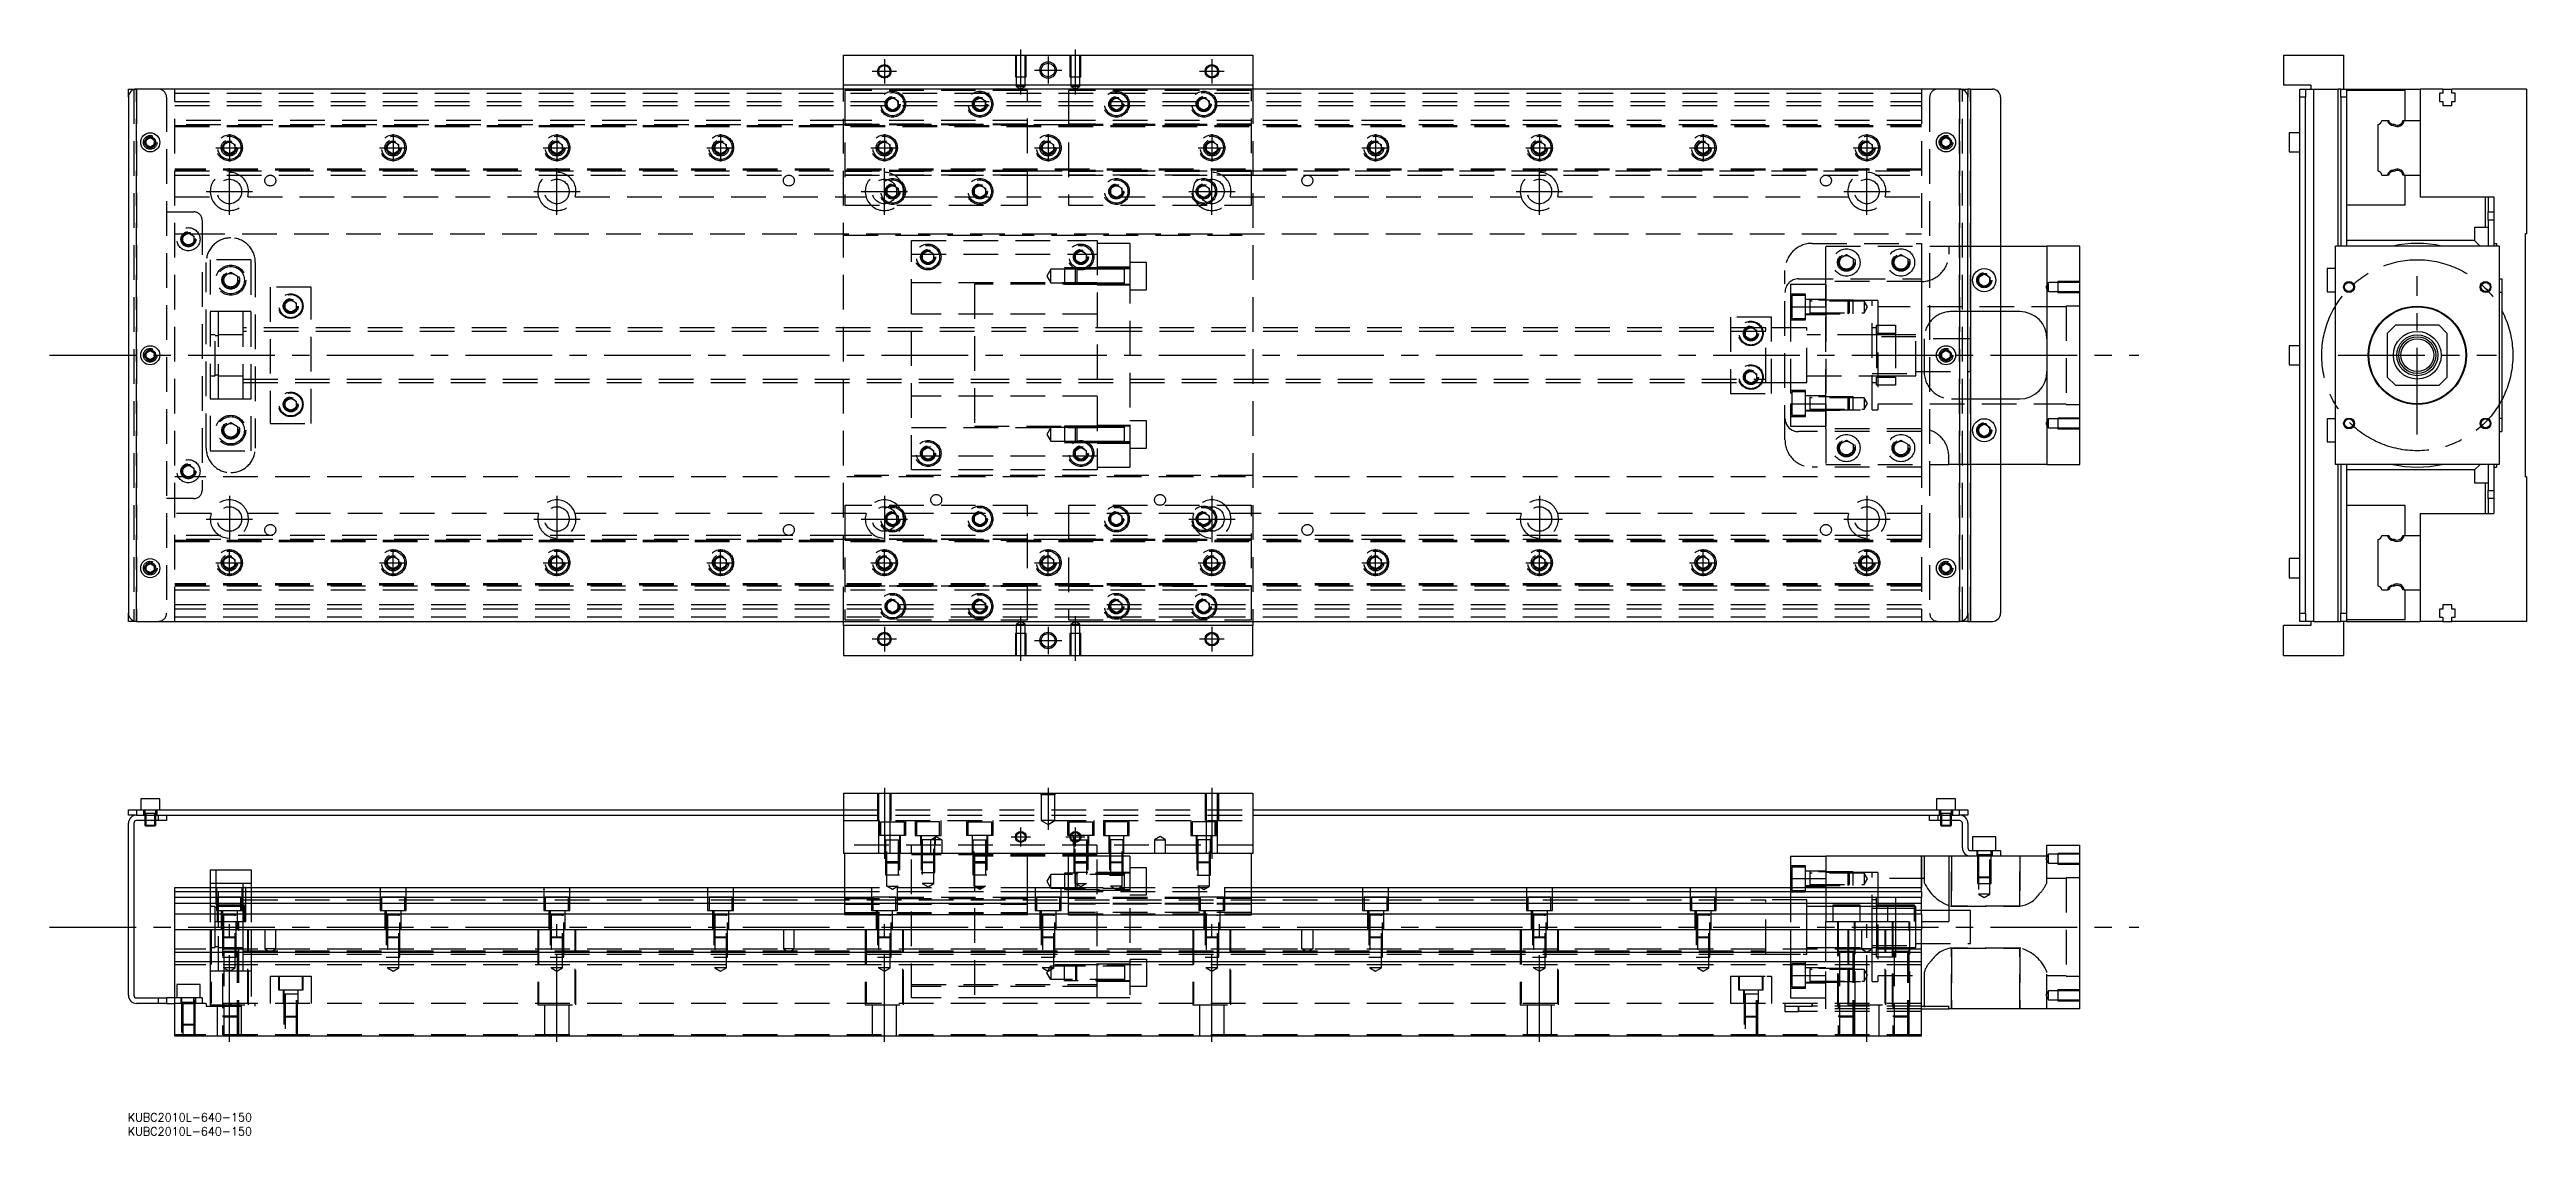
# Model space of a CAD drawing. Extents: x -29 to 879, y -286 to 112.
import ezdxf

# ---------------------------------------------------------------- set-up
doc = ezdxf.new("R2010")
doc.units = 0
doc.linetypes.add('CENTER', pattern=[50.8, 31.75, -6.35, 6.35, -6.35])
doc.linetypes.add('DASHED', pattern=[19.05, 12.7, -6.35])
doc.layers.get('0').update_dxf_attribs({"linetype": 'CONTINUOUS'})
doc.layers.add('CENTER', color=1, linetype='CENTER')
doc.styles.get("Standard").update_dxf_attribs({"font": 'txt.shx', "height": 3, "bigfont": 'bigfont.shx'})

# ---------------------------------------------------------------- blocks, each defined once
blk = doc.blocks.new('*U2')
at = {"color": 7, "linetype": 'CONTINUOUS'}
blk.add_text('KUBC2010L-640-150', height=3, dxfattribs=at).set_placement((-0.22, -280.7))
blk = doc.blocks.new('*U3')
at = {"color": 7, "linetype": 'CONTINUOUS'}
blk.add_text('KUBC2010L-640-150', height=3, dxfattribs=at).set_placement((-0.22, -285.85))

msp = doc.modelspace()

# ---------------------------------------------------------------- linework, layer by layer
at = {"color": 7, "linetype": 'CONTINUOUS'}
for p, q in [((262, 99), (262, 110)), ((262, 110), (412, 110)), ((412, 110), (412, 99)), ((789.68, 110), (789.68, 99)), ((789.68, 110), (811.68, 110)), ((811.68, 110), (811.68, 97.5)), ((0, 94.5), (0, 97.5)), ((0, 97.5), (3, 97.5)), ((0, 94.5), (0, -94.5)), ((671, 97.5), (3, 97.5)), ((412, 99), (262, 99)), ((262, 97.5), (262, 99)), ((412, 99), (412, 97.5)), ((671, 97.5), (674, 97.5)), ((674, 97.5), (674, 94.5)), ((675, 97.5), (674, 97.5)), ((674, -94.5), (674, 94.5)), ((675, 97.5), (675, -97.5)), ((675, 97.5), (683, 97.5)), ((686, 94.5), (686, -94.5)), ((799.68, 99), (789.68, 99)), ((795.68, 97.5), (797.68, 97.5)), ((795.68, 94.5), (795.68, 97.5)), ((797.68, 94.5), (795.68, 94.5)), ((795.68, -94.5), (795.68, 94.5)), ((797.68, 97.5), (797.68, 94.5)), ((797.68, 97.5), (800.68, 97.5)), ((797.68, -94.5), (797.68, 94.5)), ((799.68, 99), (799.68, 97.5)), ((800.68, 97.5), (800.68, -97.5)), ((800.68, 97.5), (809.68, 97.5)), ((809.68, 40), (809.68, 97.5)), ((810.68, 97.5), (809.68, 97.5)), ((810.68, 97.5), (812.68, 97.5)), ((810.68, 94.5), (810.68, 97.5)), ((812.68, 94.5), (810.68, 94.5)), ((810.68, 94.5), (810.68, 40)), ((812.68, 97.5), (812.68, 94.5)), ((812.68, 97.5), (839.68, 97.5)), ((834.18, 97), (812.68, 97)), ((812.68, 94.5), (812.68, 40)), ((834.18, 86), (834.18, 97)), ((839.68, 97.5), (839.68, 86)), ((847.98, 97.5), (839.68, 97.5)), ((847.98, 96), (846.83, 96)), ((846.83, 96), (846.83, 93)), ((846.83, 93), (847.98, 93)), ((847.98, 97.5), (851.38, 97.5)), ((847.98, 97.5), (847.98, 96)), ((847.98, 93), (847.98, 91.5)), ((847.98, 91.5), (851.38, 91.5)), ((851.38, 96), (851.38, 97.5)), ((878.68, 97.5), (851.38, 97.5)), ((852.53, 96), (851.38, 96)), ((851.38, 91.5), (851.38, 93)), ((851.38, 93), (852.53, 93)), ((852.53, 93), (852.53, 96)), ((878.68, 97.5), (878.68, 44.5)), ((824.18, 84.460392), (824.18, 67.539608)), ((825.719608, 86), (827.80154, 86)), ((827.80154, 86), (828.20668, 86)), ((833.357372, 86), (833.861934, 86)), ((833.861934, 86), (839.68, 86)), ((839.68, 86), (839.68, 66)), ((839.68, 86), (839.68, 66)), ((6.5, 78.866026), (8, 79.73205)), ((6.5, 77.133974), (6.5, 78.866026)), ((8, 76.26795), (6.5, 77.133974)), ((8, 79.73205), (9.5, 78.866026)), ((9.5, 77.133974), (8, 76.26795)), ((9.5, 78.866026), (9.5, 77.133974)), ((664.5, 78.866026), (666, 79.73205)), ((664.5, 77.133974), (664.5, 78.866026)), ((666, 76.26795), (664.5, 77.133974)), ((666, 79.73205), (667.5, 78.866026)), ((667.5, 77.133974), (666, 76.26795)), ((667.5, 78.866026), (667.5, 77.133974)), ((791.68, 81.5), (791.68, 78)), ((795.68, 81.5), (791.68, 81.5)), ((791.68, 78), (791.68, 74.5)), ((791.68, 74.5), (795.68, 74.5)), ((825.719608, 66), (827.80154, 66)), ((828.20668, 66), (827.80154, 66)), ((833.861934, 66), (833.357372, 66)), ((833.861934, 66), (839.68, 66)), ((834.18, 55), (834.18, 66)), ((839.68, 66), (839.68, 58)), ((834.18, 55), (812.68, 55)), ((839.68, 58), (866.68, 58)), ((863.68, 46.75), (863.68, 58)), ((864.68, 58), (864.68, 52.5)), ((866.68, 58), (866.68, 41)), ((859.68, 46.75), (859.68, 42.5)), ((864.68, 46.75), (859.68, 46.75)), ((864.68, 52.5), (866.68, 52.5)), ((864.68, 49.5), (864.68, 52.5)), ((866.68, 49.5), (864.68, 49.5)), ((864.68, 49.5), (864.68, 40)), ((686, 40), (703, 40)), ((715, 40), (703, 40)), ((703, 40), (703, -40)), ((715, -40), (715, 40)), ((808.68, -40), (808.68, 40)), ((868.68, 40), (808.68, 40)), ((859.68, 42), (812.68, 42)), ((859.68, 42.5), (859.68, 42)), ((861.68, 40), (859.68, 42)), ((866.68, 41), (867.68, 41)), ((866.68, 41), (866.68, 40)), ((867.68, 41), (867.68, 40)), ((868.68, 40), (868.68, -40)), ((878.68, 44.5), (878.18, 44.5)), ((878.18, 44.5), (878.18, -44.5)), ((678, 28.6547), (680, 29.809402)), ((678, 26.3453), (678, 28.6547)), ((680, 29.809402), (682, 28.6547)), ((682, 28.6547), (682, 26.3453)), ((805.68, 31.75), (805.68, 27.5)), ((808.68, 31.75), (805.68, 31.75)), ((805.68, 27.5), (805.68, 23.25)), ((868.68, 28), (869.68, 28)), ((869.68, 28), (869.68, -28)), ((680, 25.190598), (678, 26.3453)), ((682, 26.3453), (680, 25.190598)), ((805.68, 23.25), (808.68, 23.25)), ((869.68, 23), (868.68, 23)), ((693, 16), (686, 16)), ((830.68, 11), (827.68, 8)), ((846.68, 11), (830.68, 11)), ((849.68, 8), (846.68, 11)), ((6.5, 0.866026), (8, 1.73205)), ((6.5, -0.866026), (6.5, 0.866026)), ((8, 1.73205), (9.5, 0.866026)), ((9.5, 0.866026), (9.5, -0.866026)), ((664.5, 0.866026), (666, 1.73205)), ((664.5, -0.866026), (664.5, 0.866026)), ((666, 1.73205), (667.5, 0.866026)), ((667.5, 0.866026), (667.5, -0.866026)), ((791.68, 3.5), (791.68, 0)), ((795.68, 3.5), (791.68, 3.5)), ((791.68, 0), (791.68, -3.5)), ((827.68, 8), (827.68, -8)), ((849.68, -8), (849.68, 8)), ((8, -1.73205), (6.5, -0.866026)), ((9.5, -0.866026), (8, -1.73205)), ((666, -1.73205), (664.5, -0.866026)), ((667.5, -0.866026), (666, -1.73205)), ((791.68, -3.5), (795.68, -3.5)), ((827.68, -8), (830.68, -11)), ((846.68, -11), (849.68, -8)), ((686, -16), (693, -16)), ((830.68, -11), (846.68, -11)), ((678, -26.3453), (680, -25.190598)), ((678, -28.6547), (678, -26.3453)), ((680, -25.190598), (682, -26.3453)), ((682, -26.3453), (682, -28.6547)), ((805.68, -23.25), (805.68, -27.5)), ((808.68, -23.25), (805.68, -23.25)), ((868.68, -23), (869.68, -23)), ((680, -29.809402), (678, -28.6547)), ((682, -28.6547), (680, -29.809402)), ((805.68, -27.5), (805.68, -31.75)), ((805.68, -31.75), (808.68, -31.75)), ((868.68, -28), (869.68, -28)), ((703, -40), (686, -40)), ((703, -40), (715, -40)), ((868.68, -40), (808.68, -40)), ((809.68, -97.5), (809.68, -40)), ((810.68, -40), (810.68, -94.5)), ((812.68, -40), (812.68, -94.5)), ((859.68, -42), (812.68, -42)), ((859.68, -42), (861.68, -40)), ((859.68, -42), (859.68, -42.5)), ((859.68, -42.5), (859.68, -46.75)), ((864.68, -40), (864.68, -49.5)), ((866.68, -40), (866.68, -41)), ((866.68, -41), (866.68, -58)), ((866.68, -41), (867.68, -41)), ((867.68, -40), (867.68, -41)), ((878.68, -44.5), (878.18, -44.5)), ((878.68, -44.5), (878.68, -97.5)), ((859.68, -46.75), (864.68, -46.75)), ((863.68, -58), (863.68, -46.75)), ((864.68, -49.5), (866.68, -49.5)), ((864.68, -52.5), (864.68, -49.5)), ((866.68, -52.5), (864.68, -52.5)), ((864.68, -52.5), (864.68, -58)), ((834.18, -55), (812.68, -55)), ((834.18, -66), (834.18, -55)), ((839.68, -58), (839.68, -66)), ((839.68, -58), (866.68, -58)), ((824.18, -67.539608), (824.18, -84.460392)), ((825.719608, -66), (827.80154, -66)), ((827.80154, -66), (828.20668, -66)), ((833.357372, -66), (833.861934, -66)), ((833.861934, -66), (839.68, -66)), ((839.68, -66), (839.68, -86)), ((839.68, -66), (839.68, -86)), ((6.5, -77.133974), (8, -76.26795)), ((6.5, -78.866026), (6.5, -77.133974)), ((8, -79.73205), (6.5, -78.866026)), ((8, -76.26795), (9.5, -77.133974)), ((9.5, -78.866026), (8, -79.73205)), ((9.5, -77.133974), (9.5, -78.866026)), ((664.5, -77.133974), (666, -76.26795)), ((664.5, -78.866026), (664.5, -77.133974)), ((666, -79.73205), (664.5, -78.866026)), ((666, -76.26795), (667.5, -77.133974)), ((667.5, -78.866026), (666, -79.73205)), ((667.5, -77.133974), (667.5, -78.866026)), ((791.68, -74.5), (791.68, -78)), ((795.68, -74.5), (791.68, -74.5)), ((791.68, -78), (791.68, -81.5)), ((791.68, -81.5), (795.68, -81.5)), ((825.719608, -86), (827.80154, -86)), ((828.20668, -86), (827.80154, -86)), ((833.861934, -86), (833.357372, -86)), ((833.861934, -86), (839.68, -86)), ((834.18, -97), (834.18, -86)), ((839.68, -86), (839.68, -97.5)), ((0, -97.5), (0, -94.5)), ((3, -97.5), (0, -97.5)), ((3, -97.5), (671, -97.5)), ((262, -99), (262, -97.5)), ((262, -99), (262, -110)), ((412, -99), (262, -99)), ((412, -97.5), (412, -99)), ((412, -110), (412, -99)), ((674, -97.5), (671, -97.5)), ((674, -94.5), (674, -97.5)), ((674, -97.5), (675, -97.5)), ((675, -97.5), (683, -97.5)), ((789.68, -110), (789.68, -99)), ((799.68, -99), (789.68, -99)), ((795.68, -94.5), (797.68, -94.5)), ((795.68, -97.5), (795.68, -94.5)), ((797.68, -97.5), (795.68, -97.5)), ((797.68, -94.5), (797.68, -97.5)), ((800.68, -97.5), (797.68, -97.5)), ((799.68, -97.5), (799.68, -99)), ((800.68, -97.5), (809.68, -97.5)), ((809.68, -97.5), (810.68, -97.5)), ((810.68, -94.5), (812.68, -94.5)), ((810.68, -97.5), (810.68, -94.5)), ((812.68, -97.5), (810.68, -97.5)), ((811.68, -97.5), (811.68, -110)), ((812.68, -94.5), (812.68, -97.5)), ((834.18, -97), (812.68, -97)), ((812.68, -97.5), (839.68, -97.5)), ((847.98, -97.5), (839.68, -97.5)), ((847.98, -93), (846.83, -93)), ((846.83, -93), (846.83, -96)), ((846.83, -96), (847.98, -96)), ((851.38, -91.5), (847.98, -91.5)), ((847.98, -91.5), (847.98, -93)), ((847.98, -96), (847.98, -97.5)), ((847.98, -97.5), (851.38, -97.5)), ((851.38, -93), (851.38, -91.5)), ((852.53, -93), (851.38, -93)), ((851.38, -97.5), (851.38, -96)), ((851.38, -96), (852.53, -96)), ((878.68, -97.5), (851.38, -97.5)), ((852.53, -96), (852.53, -93)), ((262, -110), (412, -110)), ((789.68, -110), (811.68, -110)), ((11.5, -162.49), (4.5, -162.49)), ((4.5, -162.49), (4.5, -166.49)), ((11.5, -166.49), (11.5, -162.49)), ((262, -160.49), (262, -182.49)), ((262, -160.49), (412, -160.49)), ((412, -160.49), (412, -182.49)), ((669.5, -162.489994), (662.5, -162.489994)), ((662.5, -162.489994), (662.5, -166.489994)), ((669.5, -166.489994), (669.5, -162.489994)), ((0, -168.49), (0, -166.49)), ((0, -166.49), (3, -166.49)), ((3, -168.49), (0, -168.49)), ((0, -234.49), (0, -171.49)), ((2, -171.49), (2, -234.49)), ((3, -166.49), (3, -168.49)), ((3, -166.49), (262, -166.49)), ((3, -168.49), (11, -168.49)), ((3, -168.49), (11, -168.49)), ((11, -170.49), (3, -170.49)), ((6, -170.49002), (6, -172.14)), ((6, -172.14), (10, -172.14)), ((6, -172.14), (6.35, -172.49)), ((6.35, -170.49002), (6.35, -172.49)), ((9.65, -172.49), (9.65, -170.49002)), ((9.65, -172.49), (10, -172.14)), ((10, -172.14), (10, -170.49002)), ((11, -168.49), (262, -168.49)), ((11, -170.49), (11, -168.49)), ((14, -170.49), (11, -170.49)), ((14, -168.49), (14, -170.49)), ((412, -166.49), (671, -166.49)), ((412, -168.49), (663, -168.49)), ((660, -170.489994), (660, -168.489994)), ((663, -170.489994), (660, -170.489994)), ((663, -168.489994), (671, -168.489994)), ((663, -168.489994), (663, -170.489994)), ((663, -168.489994), (671, -168.489994)), ((671, -170.489994), (663, -170.489994)), ((664, -170.490014), (664, -172.139994)), ((664, -172.139994), (668, -172.139994)), ((664, -172.139994), (664.35, -172.489994)), ((664.35, -170.490014), (664.35, -172.489994)), ((667.65, -172.489994), (667.65, -170.490014)), ((667.65, -172.489994), (668, -172.139994)), ((668, -172.139994), (668, -170.490014)), ((671, -168.489994), (671, -166.489994)), ((671, -166.489994), (674, -166.489994)), ((674, -168.489994), (671, -168.489994)), ((672, -180.489994), (672, -171.489994)), ((674, -166.489994), (674, -168.489994)), ((674, -171.489994), (674, -180.489994)), ((9.65, -172.49), (6.35, -172.49)), ((667.65, -172.489994), (664.35, -172.489994)), ((675, -181.489994), (683, -181.489994)), ((684.25, -176.489994), (675.75, -176.489994)), ((675.75, -176.489994), (675.75, -181.489994)), ((683, -183.489994), (683, -181.489994)), ((683, -181.489994), (686, -181.489994)), ((684.25, -181.489994), (684.25, -176.489994)), ((686, -181.489994), (686, -183.489994)), ((703, -183.489994), (703, -179.489994)), ((703, -179.489994), (715, -179.489994)), ((715, -239.489994), (715, -179.489994)), ((30, -188.49), (45, -188.49)), ((30, -188.49), (30, -194.99)), ((45, -188.49), (45, -194.99)), ((412, -182.49), (262, -182.49)), ((262.5, -204.99), (262.5, -182.49)), ((329.5, -204.99), (329.5, -182.49)), ((344.5, -204.99), (344.5, -182.49)), ((411.5, -204.99), (411.5, -182.49)), ((609, -183.489994), (622, -183.489994)), ((609, -183.489994), (609, -191.706574)), ((622, -183.489994), (622, -194.989994)), ((657, -183.489994), (622, -183.489994)), ((657, -194.989994), (657, -183.489994)), ((667, -183.489994), (657, -183.489994)), ((667, -183.489994), (667, -207.489994)), ((675, -183.489994), (667, -183.489994)), ((683, -183.489994), (675, -183.489994)), ((686, -183.489994), (683, -183.489994)), ((703, -183.489994), (686, -183.489994)), ((17, -194.99), (262.5, -194.99)), ((17, -249.49), (17, -194.99)), ((17, -196.529608), (262.5, -196.529608)), ((262.5, -198.61154), (17, -198.61154)), ((329.5, -194.99), (344.5, -194.99)), ((329.5, -196.529608), (344.5, -196.529608)), ((344.5, -198.61154), (329.5, -198.61154)), ((411.5, -194.99), (657, -194.99)), ((411.5, -196.529608), (657, -196.529608)), ((657, -198.61154), (411.5, -198.61154)), ((609, -191.706574), (609, -194.989994)), ((609, -191.706574), (622, -191.706574)), ((657, -196.529602), (657, -194.989994)), ((657, -196.529602), (657, -198.611534)), ((657, -200.82666), (657, -198.611534)), ((262.5, -200.826666), (17, -200.826666)), ((17, -204.671934), (262.5, -204.671934)), ((329.5, -204.99), (262.5, -204.99)), ((344.5, -200.826666), (329.5, -200.826666)), ((329.5, -204.671934), (344.5, -204.671934)), ((344.5, -204.99), (411.5, -204.99)), ((657, -200.826666), (411.5, -200.826666)), ((411.5, -204.671934), (657, -204.671934)), ((657, -204.671928), (657, -200.82666)), ((657, -204.671928), (657, -210.489994)), ((657, -207.489994), (667, -207.489994)), ((657, -210.49), (17, -210.49)), ((657, -218.789994), (657, -210.489994)), ((657, -218.79), (17, -218.79)), ((657, -222.19), (17, -222.19)), ((657, -222.189994), (657, -218.789994)), ((657, -249.489994), (657, -222.189994)), ((3, -235.49), (11, -235.49)), ((11, -237.49), (11, -235.49)), ((11, -235.49), (14, -235.49)), ((14, -235.49), (14, -237.49)), ((17, -235.49), (14, -235.49)), ((11, -237.49), (3, -237.49)), ((14, -237.49), (11, -237.49)), ((14, -237.49), (17, -237.49)), ((657, -238.489994), (667, -238.489994)), ((657, -239.489994), (667, -239.489994)), ((667, -239.489994), (667, -238.489994)), ((715, -239.489994), (667, -239.489994)), ((657, -249.49), (17, -249.49))]:
    msp.add_line(p, q, dxfattribs=at)
at = {"color": 3, "linetype": 'DASHED'}
for p, q in [((325.000006, 110), (325.000006, 102)), ((325.35, 110), (325.35, 102)), ((328.65, 102), (328.65, 110)), ((328.999994, 102), (328.999994, 110)), ((345.000006, 110), (345.000006, 102)), ((345.35, 110), (345.35, 102)), ((348.65, 102), (348.65, 110)), ((348.999994, 102), (348.999994, 110)), ((325.000006, 102), (328.999994, 102)), ((325.35, 102), (325.35, 98.5)), ((328.65, 98.5), (328.65, 102)), ((345.000006, 102), (348.999994, 102)), ((345.35, 102), (345.35, 98.5)), ((348.65, 98.5), (348.65, 102)), ((2, 97.5), (2, -97.5)), ((3, 97.5), (3, -97.5)), ((3, -97.5), (3, 97.5)), ((3, -97.5), (3, 97.5)), ((3, 97.5), (3, -97.5)), ((14, 94.5), (14, -94.5)), ((17, -97.5), (17, 97.5)), ((17, 96), (657, 96)), ((17, 93), (657, 93)), ((17, 91.5), (657, 91.5)), ((262, -97.5), (262, 97.5)), ((329.5, 97), (262.5, 97)), ((262.5, 97), (262.5, 55)), ((277.5, 92), (277.512884, 92.253488)), ((278, 93.1547), (280, 94.309402)), ((278, 90.8453), (278, 93.1547)), ((280, 89.690598), (278, 90.8453)), ((280, 94.309402), (282, 93.1547)), ((282, 90.8453), (280, 89.690598)), ((282, 93.1547), (282, 90.8453)), ((309.5, 92), (309.518502, 92.303588)), ((310, 93.1547), (312, 94.309402)), ((310, 90.8453), (310, 93.1547)), ((312, 89.690598), (310, 90.8453)), ((312, 94.309402), (314, 93.1547)), ((314, 90.8453), (312, 89.690598)), ((314, 93.1547), (314, 90.8453)), ((328.65, 98.5), (325.35, 98.5)), ((325.35, 98.5), (327, 97.547372)), ((327, 97.547372), (328.65, 98.5)), ((329.5, 55), (329.5, 97)), ((411.5, 97), (344.5, 97)), ((344.5, 97), (344.5, 55)), ((348.65, 98.5), (345.35, 98.5)), ((345.35, 98.5), (347, 97.547372)), ((347, 97.547372), (348.65, 98.5)), ((360, 93.1547), (362, 94.309402)), ((360, 90.8453), (360, 93.1547)), ((362, 89.690598), (360, 90.8453)), ((362, 94.309402), (364, 93.1547)), ((364, 90.8453), (362, 89.690598)), ((364, 93.1547), (364, 90.8453)), ((364.483582, 92.286038), (364.5, 92)), ((392, 93.1547), (394, 94.309402)), ((392, 90.8453), (392, 93.1547)), ((394, 89.690598), (392, 90.8453)), ((394, 94.309402), (396, 93.1547)), ((396, 90.8453), (394, 89.690598)), ((396, 93.1547), (396, 90.8453)), ((396.483582, 92.286038), (396.5, 92)), ((411.5, 55), (411.5, 97)), ((412, 97.5), (412, -97.5)), ((657, 97.5), (657, -97.5)), ((660, 94.5), (660, -94.5)), ((671, -97.5), (671, 97.5)), ((671, 97.5), (671, -97.5)), ((672, -97.5), (672, 97.5)), ((675, -97.5), (675, 97.5)), ((262.5, 86), (17, 86)), ((262.5, 84.460392), (17, 84.460392)), ((17, 84.204452), (657, 84.204452)), ((17, 84.2), (657, 84.2)), ((17, 83.8), (657, 83.8)), ((329.5, 86), (262.5, 86)), ((329.5, 86), (262.5, 86)), ((329.5, 84.643014), (262.5, 84.643014)), ((262.5, 84.6), (329.5, 84.6)), ((329.5, 84.460392), (262.5, 84.460392)), ((329.5, 84.460392), (262.5, 84.460392)), ((262.5, 84.3), (329.5, 84.3)), ((344.5, 86), (329.5, 86)), ((344.5, 84.460392), (329.5, 84.460392)), ((411.5, 86), (344.5, 86)), ((411.5, 86), (344.5, 86)), ((411.5, 84.643014), (344.5, 84.643014)), ((344.5, 84.6), (411.5, 84.6)), ((411.5, 84.460392), (344.5, 84.460392)), ((411.5, 84.460392), (344.5, 84.460392)), ((344.5, 84.3), (411.5, 84.3)), ((657, 86), (411.5, 86)), ((657, 84.460392), (411.5, 84.460392)), ((464.5, 86), (449.5, 86)), ((464.5, 84.460392), (449.5, 84.460392)), ((9.973226, 78.326156), (10, 78)), ((35, 77.1547), (37, 78.309402)), ((35, 74.8453), (35, 77.1547)), ((37, 73.690598), (35, 74.8453)), ((37, 78.309402), (39, 77.1547)), ((39, 74.8453), (37, 73.690598)), ((39, 77.1547), (39, 74.8453)), ((39.483582, 76.286038), (39.5, 76)), ((94.5, 76), (94.518502, 76.303588)), ((95, 77.1547), (97, 78.309402)), ((95, 74.8453), (95, 77.1547)), ((97, 73.690598), (95, 74.8453)), ((97, 78.309402), (99, 77.1547)), ((99, 74.8453), (97, 73.690598)), ((99, 77.1547), (99, 74.8453)), ((155, 77.1547), (157, 78.309402)), ((155, 74.8453), (155, 77.1547)), ((157, 73.690598), (155, 74.8453)), ((157, 78.309402), (159, 77.1547)), ((159, 74.8453), (157, 73.690598)), ((159, 77.1547), (159, 74.8453)), ((159.483582, 76.286038), (159.5, 76)), ((215, 77.1547), (217, 78.309402)), ((215, 74.8453), (215, 77.1547)), ((217, 73.690598), (215, 74.8453)), ((217, 78.309402), (219, 77.1547)), ((219, 74.8453), (217, 73.690598)), ((219, 77.1547), (219, 74.8453)), ((219.483582, 76.286038), (219.5, 76)), ((275, 77.1547), (277, 78.309402)), ((275, 74.8453), (275, 77.1547)), ((277, 73.690598), (275, 74.8453)), ((277, 78.309402), (279, 77.1547)), ((279, 74.8453), (277, 73.690598)), ((279, 77.1547), (279, 74.8453)), ((279.483582, 76.286038), (279.5, 76)), ((335, 77.1547), (337, 78.309402)), ((335, 74.8453), (335, 77.1547)), ((337, 73.690598), (335, 74.8453)), ((337, 78.309402), (339, 77.1547)), ((339, 74.8453), (337, 73.690598)), ((339, 77.1547), (339, 74.8453)), ((339.483582, 76.286038), (339.5, 76)), ((394.5, 76), (394.512884, 76.253488)), ((395, 77.1547), (397, 78.309402)), ((395, 74.8453), (395, 77.1547)), ((397, 73.690598), (395, 74.8453)), ((397, 78.309402), (399, 77.1547)), ((399, 74.8453), (397, 73.690598)), ((399, 77.1547), (399, 74.8453)), ((455, 77.1547), (457, 78.309402)), ((455, 74.8453), (455, 77.1547)), ((457, 73.690598), (455, 74.8453)), ((457, 78.309402), (459, 77.1547)), ((459, 74.8453), (457, 73.690598)), ((459, 77.1547), (459, 74.8453)), ((459.483582, 76.286038), (459.5, 76)), ((514.5, 76), (514.512884, 76.253488)), ((515, 77.1547), (517, 78.309402)), ((515, 74.8453), (515, 77.1547)), ((517, 73.690598), (515, 74.8453)), ((517, 78.309402), (519, 77.1547)), ((519, 74.8453), (517, 73.690598)), ((519, 77.1547), (519, 74.8453)), ((575, 77.1547), (577, 78.309402)), ((575, 74.8453), (575, 77.1547)), ((577, 73.690598), (575, 74.8453)), ((577, 78.309402), (579, 77.1547)), ((579, 74.8453), (577, 73.690598)), ((579, 77.1547), (579, 74.8453)), ((579.483582, 76.286038), (579.5, 76)), ((634.5, 76), (634.518502, 76.303588)), ((635, 77.1547), (637, 78.309402)), ((635, 74.8453), (635, 77.1547)), ((637, 73.690598), (635, 74.8453)), ((637, 78.309402), (639, 77.1547)), ((639, 74.8453), (637, 73.690598)), ((639, 77.1547), (639, 74.8453)), ((664, 78), (664.030168, 78.346066)), ((657, 68.2), (17, 68.2)), ((657, 67.8), (17, 67.8)), ((657, 67.795548), (17, 67.795548)), ((17, 67.539608), (262.5, 67.539608)), ((17, 66), (262.5, 66)), ((329.5, 67.7), (262.5, 67.7)), ((329.5, 67.539608), (262.5, 67.539608)), ((262.5, 67.539608), (329.5, 67.539608)), ((329.5, 67.4), (262.5, 67.4)), ((329.5, 67.356986), (262.5, 67.356986)), ((329.5, 66), (262.5, 66)), ((262.5, 66), (329.5, 66)), ((329.5, 67.539608), (344.5, 67.539608)), ((329.5, 66), (344.5, 66)), ((411.5, 67.7), (344.5, 67.7)), ((411.5, 67.539608), (344.5, 67.539608)), ((344.5, 67.539608), (411.5, 67.539608)), ((411.5, 67.4), (344.5, 67.4)), ((411.5, 67.356986), (344.5, 67.356986)), ((411.5, 66), (344.5, 66)), ((344.5, 66), (411.5, 66)), ((411.5, 67.539608), (657, 67.539608)), ((411.5, 66), (657, 66)), ((449.5, 67.539608), (464.5, 67.539608)), ((449.5, 66), (464.5, 66)), ((17, 58), (30.291796, 58)), ((43.708204, 58), (150.291796, 58)), ((163.708204, 58), (270.291796, 58)), ((262.5, 55), (329.5, 55)), ((278, 61.1547), (280, 62.309402)), ((278, 58.8453), (278, 61.1547)), ((280, 57.690598), (278, 58.8453)), ((280, 62.309402), (282, 61.1547)), ((282, 58.8453), (280, 57.690598)), ((282, 61.1547), (282, 58.8453)), ((282.483582, 60.286038), (282.5, 60)), ((283.708204, 58), (390.291796, 58)), ((310, 61.1547), (312, 62.309402)), ((310, 58.8453), (310, 61.1547)), ((312, 57.690598), (310, 58.8453)), ((312, 62.309402), (314, 61.1547)), ((314, 58.8453), (312, 57.690598)), ((314, 61.1547), (314, 58.8453)), ((314.483582, 60.286038), (314.5, 60)), ((344.5, 55), (411.5, 55)), ((360, 61.1547), (362, 62.309402)), ((360, 58.8453), (360, 61.1547)), ((362, 57.690598), (360, 58.8453)), ((362, 62.309402), (364, 61.1547)), ((364, 58.8453), (362, 57.690598)), ((364, 61.1547), (364, 58.8453)), ((364.483582, 60.286038), (364.5, 60)), ((392, 61.1547), (394, 62.309402)), ((392, 58.8453), (392, 61.1547)), ((394, 57.690598), (392, 58.8453)), ((394, 62.309402), (396, 61.1547)), ((396, 58.8453), (394, 57.690598)), ((396, 61.1547), (396, 58.8453)), ((396.483582, 60.286038), (396.5, 60)), ((403.708204, 58), (510.291796, 58)), ((523.708204, 58), (630.291796, 58)), ((643.708204, 58), (657, 58)), ((14, 52.5), (24, 52.5)), ((27, 49.5), (27, -49.5)), ((17, 44.5), (21.359688, 44.5)), ((20, 43.6547), (22, 44.809402)), ((20, 41.3453), (20, 43.6547)), ((22, 40.190598), (20, 41.3453)), ((22, 44.809402), (24, 43.6547)), ((24, 41.3453), (22, 40.190598)), ((22.640312, 44.5), (657, 44.5)), ((24, 43.6547), (24, 41.3453)), ((24.483582, 42.786038), (24.5, 42.5)), ((262, 44), (412, 44)), ((287, 42), (355, 42)), ((287, -42), (287, 42)), ((287, 37), (355, 37)), ((291, 37.1547), (293, 38.309402)), ((291, 34.8453), (291, 37.1547)), ((293, 38.309402), (295, 37.1547)), ((295, 37.1547), (295, 34.8453)), ((347, 37.1547), (349, 38.309402)), ((347, 34.8453), (347, 37.1547)), ((349, 38.309402), (351, 37.1547)), ((351, 37.1547), (351, 34.8453)), ((355, 42), (355, -42)), ((367, 41), (355, 41)), ((367, 41), (367, 31.701734)), ((617, 41), (657, 41)), ((622, 27), (622, 40)), ((622, 40), (667, 40)), ((627, 35.443376), (629.5, 36.886752)), ((629.5, 36.886752), (632, 35.443376)), ((647, 35.443376), (649.5, 36.886752)), ((649.5, 36.886752), (652, 35.443376)), ((657, 41), (657, 28)), ((667, 40), (667, 37)), ((667, 40), (674, 40)), ((674, 40), (686, 40)), ((28.5, -34), (28.5, 34)), ((45, 35), (30, 35)), ((30, 35), (30, -35)), ((34.5, 27.5), (34.520026, 27.846056)), ((35, 28.943376), (37.5, 30.386752)), ((35, 26.056624), (35, 28.943376)), ((37.5, 30.386752), (40, 28.943376)), ((40, 28.943376), (40, 26.056624)), ((45, -35), (45, 35)), ((46.5, 34), (46.5, -34)), ((290.5, 36), (290.512884, 36.253488)), ((293, 33.690598), (291, 34.8453)), ((295, 34.8453), (293, 33.690598)), ((338, 31.511852), (336.556624, 29.011852)), ((336.556624, 29.011852), (338, 26.511852)), ((338, 26.511852), (338, 31.511852)), ((343, 31.511852), (338, 31.511852)), ((343, 32.011846), (343, 26.011856)), ((347.49998, 32.011846), (343, 32.011846)), ((346.99998, 31.511852), (343, 31.511852)), ((349, 33.690598), (347, 34.8453)), ((347.5, 32.011852), (347, 31.511852)), ((347, 26.511852), (347, 31.511852)), ((355, 31.511852), (347, 31.511852)), ((355, 31.511852), (347, 31.511852)), ((347.5, 32.011852), (347.5, 26.011852)), ((355, 32.011852), (347.5, 32.011852)), ((355, 32.011846), (347.5, 32.011846)), ((351, 34.8453), (349, 33.690598)), ((351.483582, 36.286038), (351.5, 36)), ((367, 32.261852), (355, 32.261852)), ((367, 31.701734), (355, 31.701734)), ((365.005, 32.011852), (355.00002, 32.011852)), ((365, 31.511852), (355.00002, 31.511852)), ((367, 32.011852), (364.995, 32.011852)), ((365, 26.011846), (365, 32.011856)), ((373, 34.011852), (367, 34.011852)), ((367, 31.701734), (367, -31.701734)), ((373, 24.011852), (373, 34.011852)), ((607, -31), (607, 31)), ((612, 28), (657, 28)), ((626.5, 34), (626.520026, 34.346056)), ((627, 32.556624), (627, 35.443376)), ((629.5, 31.113248), (627, 32.556624)), ((632, 32.556624), (629.5, 31.113248)), ((632, 35.443376), (632, 32.556624)), ((647, 32.556624), (647, 35.443376)), ((649.5, 31.113248), (647, 32.556624)), ((652, 32.556624), (649.5, 31.113248)), ((652, 35.443376), (652, 32.556624)), ((652.477798, 34.364306), (652.5, 34)), ((657, 28), (657, -28)), ((677.5, 27.5), (677.512884, 27.753488)), ((37.5, 24.613248), (35, 26.056624)), ((40, 26.056624), (37.5, 24.613248)), ((67, 25), (52, 25)), ((52, 25), (52, -25)), ((57, 18), (57.012884, 18.253488)), ((57.5, 19.1547), (59.5, 20.309402)), ((57.5, 16.8453), (57.5, 19.1547)), ((59.5, 20.309402), (61.5, 19.1547)), ((61.5, 19.1547), (61.5, 16.8453)), ((67, -25), (67, 25)), ((355, 26.5), (287, 26.5)), ((310, 26), (310, -26)), ((355, 26), (310, 26)), ((338, 26.511852), (343, 26.511852)), ((343, 26.511852), (346.99998, 26.511852)), ((343, 26.011856), (347.49998, 26.011856)), ((347, 26.511852), (355, 26.511852)), ((347, 26.511852), (355, 26.511852)), ((347, 26.511852), (347.5, 26.011852)), ((347.5, 26.011856), (355, 26.011856)), ((347.5, 26.011852), (355, 26.011852)), ((355, 25.761852), (367, 25.761852)), ((355.00002, 26.511852), (365, 26.511852)), ((355.00002, 26.011852), (365.005, 26.011852)), ((364.995, 26.011852), (367, 26.011852)), ((367, 24.011852), (373, 24.011852)), ((609, 26), (622, 26)), ((609, 26), (609, 17.78342)), ((614.5, 22.42767), (609, 22.42767)), ((609.5, 21.92767), (609.5, 13.42767)), ((614.5, 21.92767), (609.5, 21.92767)), ((614.5, 12.92767), (614.5, 22.42767)), ((622, 20.42767), (614.5, 20.42767)), ((632, 20.177664), (614.5, 20.177664)), ((616.1, 20.177664), (616.1, 15.177674)), ((636, 19.77767), (616.1, 19.77767)), ((622, 17.78342), (622, 27)), ((657, 27), (622, 27)), ((622, 26), (622, 17.78342)), ((639, 20), (622, 20)), ((639, 20), (622, 20)), ((630.1, 15.17767), (630.1, 20.17767)), ((630.5, 19.77767), (630.1, 20.17767)), ((630.5, 19.77767), (630.5, 15.57767)), ((632, 15.177674), (632, 20.177664)), ((636, 19.77767), (636, 15.57767)), ((637.212436, 17.67767), (636, 19.77767)), ((639, -20), (639, 20)), ((641, 20), (639, 20)), ((641, 20), (641, -20)), ((703.5, 26.65), (702.547372, 25)), ((702.547372, 25), (703.5, 23.35)), ((703.5, 23.35), (703.5, 26.65)), ((707, 26.65), (703.5, 26.65)), ((703.5, 23.35), (707, 23.35)), ((707, 26.999994), (707, 23.000006)), ((715, 26.999994), (707, 26.999994)), ((715, 26.65), (707, 26.65)), ((707, 23.35), (715, 23.35)), ((707, 23.000006), (715, 23.000006)), ((33, 16), (30, 16)), ((33, -16), (33, 16)), ((42, 16), (33, 16)), ((42, 16), (33, 16)), ((42, -16), (42, 16)), ((45, 16), (42, 16)), ((309.99998, 10), (42, 10)), ((59.5, 15.690598), (57.5, 16.8453)), ((61.5, 16.8453), (59.5, 15.690598)), ((355, 15), (287, 15)), ((367, 10), (310, 10)), ((367, 9.999994), (310, 9.999994)), ((600.005, 10), (367.00002, 10)), ((602, 14), (587, 14)), ((587, 14), (587, -14)), ((592.5, 9.1547), (594.5, 10.309402)), ((592.5, 6.8453), (592.5, 9.1547)), ((594.5, 10.309402), (596.5, 9.1547)), ((596.5, 9.1547), (596.5, 6.8453)), ((600, -10), (600, 10)), ((615, 10), (600, 10)), ((602, -14), (602, 14)), ((609, 17.78342), (622, 17.78342)), ((609, 17.78342), (609, -17.78342)), ((609, 12.92767), (614.5, 12.92767)), ((615, 10), (609, 10)), ((609.5, 13.42767), (614.5, 13.42767)), ((614.5, 15.177674), (632, 15.177674)), ((614.5, 14.92767), (622, 14.92767)), ((615, -10), (615, 10)), ((615, -10), (615, 10)), ((616.1, 15.57767), (636, 15.57767)), ((622, 17.78342), (622, -17.78342)), ((622, -17.78342), (622, 17.78342)), ((630.1, 15.17767), (630.5, 15.57767)), ((636, 15.57767), (637.212436, 17.67767)), ((640.5, 10), (639, 10)), ((640.5, 11), (647.5, 11)), ((640.5, 8), (640.5, 11)), ((710, 17.75), (641, 17.75)), ((647.5, 11), (647.5, 8)), ((674, 16), (668, 16)), ((686, 16), (674, 16)), ((710, 18), (710, -18)), ((715, 18), (710, 18)), ((6, 0), (6.030168, 0.346066)), ((31.85, 7.5), (30, 7.5)), ((31.85, -7.5), (31.85, 7.5)), ((33, 7.15), (31.85, 7.15)), ((42, 7.5), (33, 7.5)), ((42, 7.5), (33, 7.5)), ((309.99998, 8.75), (42, 8.75)), ((367, 8.75), (310, 8.75)), ((367, 8.75), (310, 8.75)), ((600, 8.75), (367.00002, 8.75)), ((592, 8), (592.018502, 8.303588)), ((594.5, 5.690598), (592.5, 6.8453)), ((596.5, 6.8453), (594.5, 5.690598)), ((639.005, 7.5), (615, 7.5)), ((638.995, 7.5), (615, 7.5)), ((647.5, 7.5), (638.995, 7.5)), ((639.005, 7.5), (638.995, 7.5)), ((655, 6.75), (639, 6.75)), ((647.5, 7.5), (639.005, 7.5)), ((647.5, 8), (640.5, 8)), ((640.5, 8), (640.5, -8)), ((647.5, 8), (647.5, -8)), ((655, 7.5), (647.5, 7.5)), ((655, -7.5), (655, 7.5)), ((674, 6), (655, 6)), ((658, 6), (658, -6)), ((667.973226, 0.326156), (668, 0)), ((675, 6), (674, 6)), ((675, -6), (675, 6)), ((30, -7.5), (31.85, -7.5)), ((31.85, -7.15), (33, -7.15)), ((33, -7.5), (42, -7.5)), ((33, -7.5), (42, -7.5)), ((42, -8.75), (309.99998, -8.75)), ((310, -8.75), (367, -8.75)), ((310, -8.75), (367, -8.75)), ((367.00002, -8.75), (600, -8.75)), ((592, -8), (592.018502, -7.696412)), ((592.5, -6.8453), (594.5, -5.690598)), ((592.5, -9.1547), (592.5, -6.8453)), ((594.5, -5.690598), (596.5, -6.8453)), ((596.5, -6.8453), (596.5, -9.1547)), ((615, -7.5), (639.005, -7.5)), ((615, -7.5), (638.995, -7.5)), ((638.995, -7.5), (647.5, -7.5)), ((638.995, -7.5), (639.005, -7.5)), ((639, -6.75), (655, -6.75)), ((639.005, -7.5), (647.5, -7.5)), ((640.5, -8), (647.5, -8)), ((640.5, -11), (640.5, -8)), ((647.5, -7.5), (655, -7.5)), ((647.5, -8), (647.5, -11)), ((655, -6), (674, -6)), ((674, -6), (675, -6)), ((30, -16), (33, -16)), ((33, -16), (42, -16)), ((33, -16), (42, -16)), ((42, -10), (309.99998, -10)), ((42, -16), (45, -16)), ((57.5, -16.8453), (59.5, -15.690598)), ((57.5, -19.1547), (57.5, -16.8453)), ((59.5, -15.690598), (61.5, -16.8453)), ((61.5, -16.8453), (61.5, -19.1547)), ((61.983582, -17.713962), (62, -18)), ((355, -15), (287, -15)), ((310, -9.999994), (367, -9.999994)), ((310, -10), (367, -10)), ((367.00002, -10), (600.005, -10)), ((587, -14), (602, -14)), ((594.5, -10.309402), (592.5, -9.1547)), ((596.5, -9.1547), (594.5, -10.309402)), ((600, -10), (615, -10)), ((609, -10), (615, -10)), ((614.5, -12.92767), (609, -12.92767)), ((609, -17.78342), (622, -17.78342)), ((609, -17.78342), (609, -26)), ((609.5, -13.42767), (609.5, -21.92767)), ((614.5, -13.42767), (609.5, -13.42767)), ((614.5, -22.42767), (614.5, -12.92767)), ((622, -14.92767), (614.5, -14.92767)), ((632, -15.177674), (614.5, -15.177674)), ((616.1, -15.177674), (616.1, -20.177664)), ((636, -15.57767), (616.1, -15.57767)), ((622, -17.78342), (622, -26)), ((622, -27), (622, -17.78342)), ((630.1, -20.17767), (630.1, -15.17767)), ((630.5, -15.57767), (630.1, -15.17767)), ((630.5, -15.57767), (630.5, -19.77767)), ((632, -20.177664), (632, -15.177674)), ((636, -15.57767), (636, -19.77767)), ((637.212436, -17.67767), (636, -15.57767)), ((636, -19.77767), (637.212436, -17.67767)), ((639, -10), (640.5, -10)), ((647.5, -11), (640.5, -11)), ((641, -17.75), (710, -17.75)), ((668, -16), (674, -16)), ((674, -16), (686, -16)), ((710, -18), (715, -18)), ((35, -26.056624), (37.5, -24.613248)), ((35, -28.943376), (35, -26.056624)), ((37.5, -24.613248), (40, -26.056624)), ((40, -26.056624), (40, -28.943376)), ((40.477798, -27.135694), (40.5, -27.5)), ((52, -25), (67, -25)), ((59.5, -20.309402), (57.5, -19.1547)), ((61.5, -19.1547), (59.5, -20.309402)), ((287, -26.5), (355, -26.5)), ((310, -26), (355, -26)), ((338, -26.511852), (336.556624, -29.011852)), ((338, -31.511852), (338, -26.511852)), ((343, -26.511852), (338, -26.511852)), ((343, -26.011856), (343, -32.011846)), ((347.49998, -26.011856), (343, -26.011856)), ((346.99998, -26.511852), (343, -26.511852)), ((347.5, -26.011852), (347, -26.511852)), ((347, -31.511852), (347, -26.511852)), ((355, -26.511852), (347, -26.511852)), ((355, -26.511852), (347, -26.511852)), ((347.5, -26.011852), (347.5, -32.011852)), ((355, -26.011852), (347.5, -26.011852)), ((355, -26.011856), (347.5, -26.011856)), ((367, -25.761852), (355, -25.761852)), ((365.005, -26.011852), (355.00002, -26.011852)), ((365, -26.511852), (355.00002, -26.511852)), ((367, -26.011852), (364.995, -26.011852)), ((365, -32.010828), (365, -26.011846)), ((365, -26.361648), (365, -26.011852)), ((365, -26.011852), (365, -26.361648)), ((365, -31.662054), (365, -26.361648)), ((373, -24.011852), (367, -24.011852)), ((373, -34.011852), (373, -24.011852)), ((609, -22.42767), (614.5, -22.42767)), ((609, -26), (622, -26)), ((609.5, -21.92767), (614.5, -21.92767)), ((614.5, -20.177664), (632, -20.177664)), ((614.5, -20.42767), (622, -20.42767)), ((616.1, -19.77767), (636, -19.77767)), ((622, -20), (639, -20)), ((622, -20), (639, -20)), ((657, -27), (622, -27)), ((622, -27), (622, -40)), ((630.1, -20.17767), (630.5, -19.77767)), ((639, -20), (641, -20)), ((682.483582, -27.213962), (682.5, -27.5)), ((703.5, -23.35), (702.547372, -25)), ((702.547372, -25), (703.5, -26.65)), ((703.5, -26.65), (703.5, -23.35)), ((707, -23.35), (703.5, -23.35)), ((703.5, -26.65), (707, -26.65)), ((707, -23.000006), (707, -26.999994)), ((715, -23.000006), (707, -23.000006)), ((715, -23.35), (707, -23.35)), ((707, -26.65), (715, -26.65)), ((707, -26.999994), (715, -26.999994)), ((30, -35), (45, -35)), ((37.5, -30.386752), (35, -28.943376)), ((40, -28.943376), (37.5, -30.386752)), ((291, -34.8453), (293, -33.690598)), ((291, -37.1547), (291, -34.8453)), ((293, -33.690598), (295, -34.8453)), ((295, -34.8453), (295, -37.1547)), ((295.483582, -35.713962), (295.5, -36)), ((336.556624, -29.011852), (338, -31.511852)), ((338, -31.511852), (343, -31.511852)), ((343, -31.511852), (346.99998, -31.511852)), ((343, -32.011846), (347.49998, -32.011846)), ((347, -31.511852), (355, -31.511852)), ((347, -31.511852), (355, -31.511852)), ((347, -31.511852), (347.5, -32.011852)), ((347, -34.8453), (349, -33.690598)), ((347, -37.1547), (347, -34.8453)), ((347.5, -32.011846), (355, -32.011846)), ((347.5, -32.011852), (355, -32.011852)), ((349, -33.690598), (351, -34.8453)), ((351, -34.8453), (351, -37.1547)), ((351.483582, -35.713962), (351.5, -36)), ((367, -31.701734), (355, -31.701734)), ((367, -31.701734), (355, -31.701734)), ((355, -32.261852), (367, -32.261852)), ((355.00002, -31.511852), (365, -31.511852)), ((355.00002, -32.011852), (365.005, -32.011852)), ((364.995, -32.011852), (367, -32.011852)), ((365, -32.011852), (365, -31.662054)), ((365, -31.662054), (365, -32.011852)), ((365, -32.011856), (365, -32.010828)), ((367, -31.701734), (367, -41)), ((367, -34.011852), (373, -34.011852)), ((657, -28), (612, -28)), ((627, -32.556624), (629.5, -31.113248)), ((627, -35.443376), (627, -32.556624)), ((629.5, -36.886752), (627, -35.443376)), ((629.5, -31.113248), (632, -32.556624)), ((632, -35.443376), (629.5, -36.886752)), ((632, -32.556624), (632, -35.443376)), ((632.477798, -33.635694), (632.5, -34)), ((646.5, -34), (646.520026, -33.653944)), ((647, -32.556624), (649.5, -31.113248)), ((647, -35.443376), (647, -32.556624)), ((649.5, -36.886752), (647, -35.443376)), ((649.5, -31.113248), (652, -32.556624)), ((652, -35.443376), (649.5, -36.886752)), ((652, -32.556624), (652, -35.443376)), ((657, -28), (657, -41)), ((21.359688, -44.5), (17, -44.5)), ((20, -41.3453), (22, -40.190598)), ((20, -43.6547), (20, -41.3453)), ((22, -44.809402), (20, -43.6547)), ((22, -40.190598), (24, -41.3453)), ((24, -43.6547), (22, -44.809402)), ((657, -44.5), (22.640312, -44.5)), ((24, -41.3453), (24, -43.6547)), ((24.483582, -42.213962), (24.5, -42.5)), ((412, -44), (262, -44)), ((355, -37), (287, -37)), ((355, -42), (287, -42)), ((293, -38.309402), (291, -37.1547)), ((295, -37.1547), (293, -38.309402)), ((349, -38.309402), (347, -37.1547)), ((351, -37.1547), (349, -38.309402)), ((355, -41), (367, -41)), ((657, -41), (617, -41)), ((622, -40), (667, -40)), ((667, -40), (667, -37)), ((674, -40), (667, -40)), ((686, -40), (674, -40)), ((24, -52.5), (14, -52.5)), ((30.291796, -58), (17, -58)), ((150.291796, -58), (43.708204, -58)), ((270.291796, -58), (163.708204, -58)), ((262.5, -55), (262.5, -97)), ((329.5, -55), (262.5, -55)), ((277.5, -60), (277.512884, -59.746512)), ((278, -58.8453), (280, -57.690598)), ((278, -61.1547), (278, -58.8453)), ((280, -62.309402), (278, -61.1547)), ((280, -57.690598), (282, -58.8453)), ((282, -61.1547), (280, -62.309402)), ((282, -58.8453), (282, -61.1547)), ((390.291796, -58), (283.708204, -58)), ((310, -58.8453), (312, -57.690598)), ((310, -61.1547), (310, -58.8453)), ((312, -62.309402), (310, -61.1547)), ((312, -57.690598), (314, -58.8453)), ((314, -61.1547), (312, -62.309402)), ((314, -58.8453), (314, -61.1547)), ((314.483582, -59.713962), (314.5, -60)), ((329.5, -97), (329.5, -55)), ((411.5, -55), (344.5, -55)), ((344.5, -55), (344.5, -97)), ((360, -58.8453), (362, -57.690598)), ((360, -61.1547), (360, -58.8453)), ((362, -62.309402), (360, -61.1547)), ((362, -57.690598), (364, -58.8453)), ((364, -61.1547), (362, -62.309402)), ((364, -58.8453), (364, -61.1547)), ((364.483582, -59.713962), (364.5, -60)), ((391.5, -60), (391.512884, -59.746512)), ((392, -58.8453), (394, -57.690598)), ((392, -61.1547), (392, -58.8453)), ((394, -62.309402), (392, -61.1547)), ((394, -57.690598), (396, -58.8453)), ((396, -61.1547), (394, -62.309402)), ((396, -58.8453), (396, -61.1547)), ((510.291796, -58), (403.708204, -58)), ((411.5, -97), (411.5, -55)), ((630.291796, -58), (523.708204, -58)), ((657, -58), (643.708204, -58)), ((262.5, -66), (17, -66)), ((262.5, -67.539608), (17, -67.539608)), ((17, -67.795548), (657, -67.795548)), ((17, -67.8), (657, -67.8)), ((17, -68.2), (657, -68.2)), ((329.5, -66), (262.5, -66)), ((329.5, -66), (262.5, -66)), ((329.5, -67.356986), (262.5, -67.356986)), ((262.5, -67.4), (329.5, -67.4)), ((329.5, -67.539608), (262.5, -67.539608)), ((329.5, -67.539608), (262.5, -67.539608)), ((262.5, -67.7), (329.5, -67.7)), ((344.5, -66), (329.5, -66)), ((344.5, -67.539608), (329.5, -67.539608)), ((411.5, -66), (344.5, -66)), ((411.5, -66), (344.5, -66)), ((411.5, -67.356986), (344.5, -67.356986)), ((344.5, -67.4), (411.5, -67.4)), ((411.5, -67.539608), (344.5, -67.539608)), ((411.5, -67.539608), (344.5, -67.539608)), ((344.5, -67.7), (411.5, -67.7)), ((657, -66), (411.5, -66)), ((657, -67.539608), (411.5, -67.539608)), ((464.5, -66), (449.5, -66)), ((464.5, -67.539608), (449.5, -67.539608)), ((6, -78), (6.030168, -77.653934)), ((34.5, -76), (34.518502, -75.696412)), ((35, -74.8453), (37, -73.690598)), ((35, -77.1547), (35, -74.8453)), ((37, -78.309402), (35, -77.1547)), ((37, -73.690598), (39, -74.8453)), ((39, -77.1547), (37, -78.309402)), ((39, -74.8453), (39, -77.1547)), ((95, -74.8453), (97, -73.690598)), ((95, -77.1547), (95, -74.8453)), ((97, -78.309402), (95, -77.1547)), ((97, -73.690598), (99, -74.8453)), ((99, -77.1547), (97, -78.309402)), ((99, -74.8453), (99, -77.1547)), ((99.483582, -75.713962), (99.5, -76)), ((155, -74.8453), (157, -73.690598)), ((155, -77.1547), (155, -74.8453)), ((157, -78.309402), (155, -77.1547)), ((157, -73.690598), (159, -74.8453)), ((159, -77.1547), (157, -78.309402)), ((159, -74.8453), (159, -77.1547)), ((159.483582, -75.713962), (159.5, -76)), ((214.5, -76), (214.518502, -75.696412)), ((215, -74.8453), (217, -73.690598)), ((215, -77.1547), (215, -74.8453)), ((217, -78.309402), (215, -77.1547)), ((217, -73.690598), (219, -74.8453)), ((219, -77.1547), (217, -78.309402)), ((219, -74.8453), (219, -77.1547)), ((275, -74.8453), (277, -73.690598)), ((275, -77.1547), (275, -74.8453)), ((277, -78.309402), (275, -77.1547)), ((277, -73.690598), (279, -74.8453)), ((279, -77.1547), (277, -78.309402)), ((279, -74.8453), (279, -77.1547)), ((279.483582, -75.713962), (279.5, -76)), ((334.5, -76), (334.518502, -75.696412)), ((335, -74.8453), (337, -73.690598)), ((335, -77.1547), (335, -74.8453)), ((337, -78.309402), (335, -77.1547)), ((337, -73.690598), (339, -74.8453)), ((339, -77.1547), (337, -78.309402)), ((339, -74.8453), (339, -77.1547)), ((395, -74.8453), (397, -73.690598)), ((395, -77.1547), (395, -74.8453)), ((397, -78.309402), (395, -77.1547)), ((397, -73.690598), (399, -74.8453)), ((399, -77.1547), (397, -78.309402)), ((399, -74.8453), (399, -77.1547)), ((399.483582, -75.713962), (399.5, -76)), ((454.5, -76), (454.518502, -75.696412)), ((455, -74.8453), (457, -73.690598)), ((455, -77.1547), (455, -74.8453)), ((457, -78.309402), (455, -77.1547)), ((457, -73.690598), (459, -74.8453)), ((459, -77.1547), (457, -78.309402)), ((459, -74.8453), (459, -77.1547)), ((515, -74.8453), (517, -73.690598)), ((515, -77.1547), (515, -74.8453)), ((517, -78.309402), (515, -77.1547)), ((517, -73.690598), (519, -74.8453)), ((519, -77.1547), (517, -78.309402)), ((519, -74.8453), (519, -77.1547)), ((519.483582, -75.713962), (519.5, -76)), ((574.5, -76), (574.518502, -75.696412)), ((575, -74.8453), (577, -73.690598)), ((575, -77.1547), (575, -74.8453)), ((577, -78.309402), (575, -77.1547)), ((577, -73.690598), (579, -74.8453)), ((579, -77.1547), (577, -78.309402)), ((579, -74.8453), (579, -77.1547)), ((634.5, -76), (634.518502, -75.696412)), ((635, -74.8453), (637, -73.690598)), ((635, -77.1547), (635, -74.8453)), ((637, -78.309402), (635, -77.1547)), ((637, -73.690598), (639, -74.8453)), ((639, -77.1547), (637, -78.309402)), ((639, -74.8453), (639, -77.1547)), ((667.973226, -77.673844), (668, -78)), ((657, -83.8), (17, -83.8)), ((657, -84.2), (17, -84.2)), ((657, -84.204452), (17, -84.204452)), ((17, -84.460392), (657, -84.460392)), ((17, -86), (657, -86)), ((262.5, -84.3), (329.5, -84.3)), ((262.5, -84.6), (329.5, -84.6)), ((329.5, -84.643014), (262.5, -84.643014)), ((278, -90.8453), (280, -89.690598)), ((280, -89.690598), (282, -90.8453)), ((310, -90.8453), (312, -89.690598)), ((312, -89.690598), (314, -90.8453)), ((344.5, -84.3), (411.5, -84.3)), ((344.5, -84.6), (411.5, -84.6)), ((411.5, -84.643014), (344.5, -84.643014)), ((360, -90.8453), (362, -89.690598)), ((362, -89.690598), (364, -90.8453)), ((392, -90.8453), (394, -89.690598)), ((394, -89.690598), (396, -90.8453)), ((657, -91.5), (17, -91.5)), ((657, -93), (17, -93)), ((657, -96), (17, -96)), ((262.5, -97), (329.5, -97)), ((278, -93.1547), (278, -90.8453)), ((280, -94.309402), (278, -93.1547)), ((282, -93.1547), (280, -94.309402)), ((282, -90.8453), (282, -93.1547)), ((282.483582, -91.713962), (282.5, -92)), ((310, -93.1547), (310, -90.8453)), ((312, -94.309402), (310, -93.1547)), ((314, -93.1547), (312, -94.309402)), ((314, -90.8453), (314, -93.1547)), ((314.483582, -91.713962), (314.5, -92)), ((327, -97.547372), (325.35, -98.5)), ((325.35, -98.5), (327, -98.5)), ((325.35, -98.5), (325.35, -102)), ((328.65, -98.5), (327, -97.547372)), ((327, -98.5), (328.65, -98.5)), ((328.65, -102), (328.65, -98.5)), ((344.5, -97), (411.5, -97)), ((347, -97.547372), (345.35, -98.5)), ((345.35, -98.5), (347, -98.5)), ((345.35, -98.5), (345.35, -102)), ((348.65, -98.5), (347, -97.547372)), ((347, -98.5), (348.65, -98.5)), ((348.65, -102), (348.65, -98.5)), ((359.5, -92), (359.518502, -91.696412)), ((360, -93.1547), (360, -90.8453)), ((362, -94.309402), (360, -93.1547)), ((364, -93.1547), (362, -94.309402)), ((364, -90.8453), (364, -93.1547)), ((391.5, -92), (391.512884, -91.746512)), ((392, -93.1547), (392, -90.8453)), ((394, -94.309402), (392, -93.1547)), ((396, -93.1547), (394, -94.309402)), ((396, -90.8453), (396, -93.1547)), ((328.999994, -102), (325.000006, -102)), ((325.000006, -102), (325.000006, -110)), ((325.35, -102), (325.35, -110)), ((328.65, -110), (328.65, -102)), ((328.999994, -110), (328.999994, -102)), ((348.999994, -102), (345.000006, -102)), ((345.000006, -102), (345.000006, -110)), ((345.35, -102), (345.35, -110)), ((348.65, -110), (348.65, -102)), ((348.999994, -110), (348.999994, -102)), ((274.500006, -160.49), (274.500006, -170.49)), ((274.9, -160.49), (274.9, -170.49)), ((279.1, -170.49), (279.1, -160.49)), ((279.499994, -170.49), (279.499994, -160.49)), ((334.5, -160.99), (334, -160.49)), ((334.5, -160.99), (334.5, -170.49)), ((334.5, -160.99), (339.5, -160.99)), ((339.5, -160.99), (340, -160.49)), ((339.5, -170.49), (339.5, -160.99)), ((394.500006, -160.49), (394.500006, -170.49)), ((394.9, -160.49), (394.9, -170.49)), ((399.1, -170.49), (399.1, -160.49)), ((399.499994, -170.49), (399.499994, -160.49)), ((5.5, -166.49), (5.5, -168.49)), ((10.000006, -167.89), (5.999994, -167.89)), ((6, -166.49), (6, -170.49)), ((6.000006, -166.49), (6.000006, -170.49)), ((6.35, -167.89), (6.35, -170.49)), ((9.65, -170.49), (9.65, -167.89)), ((9.999994, -170.49), (9.999994, -168.49)), ((10, -170.49), (10, -166.49)), ((10.5, -168.49), (10.5, -166.49)), ((262, -166.49), (412, -166.49)), ((262, -168.49), (412, -168.49)), ((262, -170.49), (412, -170.49)), ((274.9, -170.49), (274.9, -182.49)), ((275.25, -175.99), (275.25, -170.49)), ((275.75, -170.99), (284.25, -170.99)), ((275.75, -175.99), (275.75, -170.99)), ((279.1, -182.49), (279.1, -170.49)), ((284.25, -170.99), (284.25, -175.99)), ((284.75, -170.49), (284.75, -175.99)), ((288.25, -170.49), (288.25, -175.99)), ((297.25, -170.99), (288.75, -170.99)), ((288.75, -170.99), (288.75, -175.99)), ((297.25, -175.99), (297.25, -170.99)), ((297.75, -175.99), (297.75, -170.49)), ((307.25, -175.99), (307.25, -170.49)), ((307.75, -170.99), (316.25, -170.99)), ((307.75, -175.99), (307.75, -170.99)), ((316.25, -170.99), (316.25, -175.99)), ((316.75, -170.49), (316.75, -175.99)), ((339.5, -170.49), (334.5, -170.49)), ((334.5, -170.49), (337, -171.933376)), ((337, -171.933376), (339.5, -170.49)), ((344.25, -175.99), (344.25, -170.49)), ((344.75, -170.99), (353.25, -170.99)), ((344.75, -175.99), (344.75, -170.99)), ((353.25, -170.99), (353.25, -175.99)), ((353.75, -170.49), (353.75, -175.99)), ((357.25, -170.49), (357.25, -175.99)), ((366.25, -170.99), (357.75, -170.99)), ((357.75, -170.99), (357.75, -175.99)), ((366.25, -175.99), (366.25, -170.99)), ((366.75, -175.99), (366.75, -170.49)), ((389.25, -170.49), (389.25, -175.99)), ((398.25, -170.99), (389.75, -170.99)), ((389.75, -170.99), (389.75, -175.99)), ((394.9, -170.49), (394.9, -182.49)), ((398.25, -175.99), (398.25, -170.99)), ((398.75, -175.99), (398.75, -170.49)), ((399.1, -182.49), (399.1, -170.49)), ((663.5, -166.489994), (663.5, -168.489994)), ((668.000006, -167.889994), (663.999994, -167.889994)), ((664, -166.489994), (664, -170.489994)), ((664.000006, -166.489994), (664.000006, -170.489994)), ((664.35, -167.889994), (664.35, -170.489994)), ((667.65, -170.489994), (667.65, -167.889994)), ((667.999994, -170.489994), (667.999994, -166.489994)), ((668, -170.489994), (668, -166.489994)), ((668.5, -168.489994), (668.5, -166.489994)), ((412, -179.49), (262, -179.49)), ((284.75, -175.99), (275.25, -175.99)), ((277.25, -182.49), (277.25, -175.99)), ((277.499994, -177.59), (282.500006, -177.59)), ((277.500006, -190.49), (277.500006, -175.99)), ((277.9, -194.49), (277.9, -177.59)), ((282.1, -177.59), (282.1, -194.49)), ((282.499994, -175.99), (282.499994, -190.49)), ((282.75, -175.99), (282.75, -182.49)), ((287, -182.49), (287, -179.49)), ((288.25, -175.99), (297.75, -175.99)), ((290.25, -175.99), (290.25, -179.49)), ((295.500006, -177.59), (290.499994, -177.59)), ((295.500006, -177.59), (290.499994, -177.59)), ((290.500006, -175.99), (290.500006, -189.49)), ((290.9, -177.59), (290.9, -193.49)), ((294, -177.49), (296, -176.3353)), ((296, -177.49), (294, -177.49)), ((294, -182.49), (294, -177.49)), ((295.1, -193.49), (295.1, -177.59)), ((295.499994, -189.49), (295.499994, -175.99)), ((295.75, -179.49), (295.75, -175.99)), ((296, -176.3353), (298, -177.49)), ((298, -177.49), (296, -177.49)), ((298, -177.49), (298, -182.49)), ((316.75, -175.99), (307.25, -175.99)), ((309.25, -182.49), (309.25, -175.99)), ((309.499994, -177.59), (314.500006, -177.59)), ((309.500006, -190.49), (309.500006, -175.99)), ((309.9, -194.49), (309.9, -177.59)), ((314.1, -177.59), (314.1, -194.49)), ((314.499994, -175.99), (314.499994, -190.49)), ((314.75, -175.99), (314.75, -182.49)), ((353.75, -175.99), (344.25, -175.99)), ((346.25, -179.49), (346.25, -175.99)), ((346.499994, -177.59), (351.500006, -177.59)), ((346.499994, -177.59), (351.500006, -177.59)), ((346.500006, -189.49), (346.500006, -175.99)), ((346.9, -193.49), (346.9, -177.59)), ((351.1, -177.59), (351.1, -193.49)), ((351.499994, -175.99), (351.499994, -189.49)), ((351.75, -175.99), (351.75, -179.49)), ((355, -182.49), (355, -179.49)), ((357.25, -175.99), (366.75, -175.99)), ((359.25, -175.99), (359.25, -182.49)), ((364.500006, -177.59), (359.499994, -177.59)), ((359.500006, -175.99), (359.500006, -190.49)), ((359.9, -177.59), (359.9, -194.49)), ((364.1, -194.49), (364.1, -177.59)), ((364.499994, -190.49), (364.499994, -175.99)), ((364.75, -182.49), (364.75, -175.99)), ((378, -176.3353), (376, -177.49)), ((376, -177.49), (378, -177.49)), ((376, -177.49), (376, -182.49)), ((380, -177.49), (378, -176.3353)), ((378, -177.49), (380, -177.49)), ((380, -182.49), (380, -177.49)), ((389.25, -175.99), (398.75, -175.99)), ((391.25, -175.99), (391.25, -182.49)), ((396.500006, -177.59), (391.499994, -177.59)), ((391.500006, -175.99), (391.500006, -190.49)), ((391.9, -177.59), (391.9, -194.49)), ((396.1, -194.49), (396.1, -177.59)), ((396.499994, -190.49), (396.499994, -175.99)), ((396.75, -182.49), (396.75, -175.99)), ((677.25, -181.489994), (677.25, -183.489994)), ((677.500006, -181.489994), (677.500006, -193.489994)), ((682.499994, -193.489994), (682.499994, -181.489994)), ((682.75, -183.489994), (682.75, -181.489994)), ((32, -188.49), (32, -207.49)), ((43, -207.49), (43, -188.49)), ((282.5, -185.59), (277.5, -185.59)), ((277.9, -185.99), (277.5, -185.59)), ((282.499994, -190.49), (277.500006, -190.49)), ((277.9, -185.99), (282.1, -185.99)), ((282.5, -185.59), (282.1, -185.99)), ((287, -235.49), (287, -182.49)), ((355, -182.99), (287, -182.99)), ((290.5, -185.59), (295.5, -185.59)), ((290.5, -185.59), (290.9, -185.99)), ((290.500006, -189.49), (295.499994, -189.49)), ((295.1, -185.99), (290.9, -185.99)), ((295.1, -185.99), (295.5, -185.59)), ((314.5, -185.59), (309.5, -185.59)), ((309.9, -185.99), (309.5, -185.59)), ((314.499994, -190.49), (309.500006, -190.49)), ((309.9, -185.99), (314.1, -185.99)), ((310, -183.49), (310, -235.49)), ((355, -183.49), (310, -183.49)), ((314.5, -185.59), (314.1, -185.99)), ((338, -190.24), (336.556624, -192.74)), ((338, -195.24), (338, -190.24)), ((365, -190.24), (338, -190.24)), ((343, -189.740006), (343, -195.739994)), ((367, -189.740006), (343, -189.740006)), ((351.5, -185.59), (346.5, -185.59)), ((346.9, -185.99), (346.5, -185.59)), ((351.499994, -189.49), (346.500006, -189.49)), ((346.9, -185.99), (351.1, -185.99)), ((347.5, -189.74), (347, -190.24)), ((347, -195.24), (347, -190.24)), ((347.5, -189.74), (347.5, -195.74)), ((351.5, -185.59), (351.1, -185.99)), ((355, -235.49), (355, -182.49)), ((367, -183.49), (355, -183.49)), ((367, -189.49), (355, -189.49)), ((359.9, -183.49), (359.5, -183.49)), ((359.5, -185.59), (364.5, -185.59)), ((359.5, -185.59), (359.9, -185.99)), ((359.500006, -190.49), (364.499994, -190.49)), ((364.1, -185.99), (359.9, -185.99)), ((364.1, -185.99), (364.5, -185.59)), ((365, -195.740006), (365, -189.739994)), ((367, -183.49), (367, -235.49)), ((373, -187.74), (367, -187.74)), ((373, -197.74), (373, -187.74)), ((391.5, -185.59), (396.5, -185.59)), ((391.5, -185.59), (391.9, -185.99)), ((391.500006, -190.49), (396.499994, -190.49)), ((396.1, -185.99), (391.9, -185.99)), ((396.1, -185.99), (396.5, -185.59)), ((614.5, -187.062324), (609, -187.062324)), ((609.5, -187.562324), (609.5, -191.812324)), ((614.5, -187.562324), (609.5, -187.562324)), ((614.5, -196.562324), (614.5, -187.062324)), ((622, -189.062324), (614.5, -189.062324)), ((632, -189.31233), (614.5, -189.31233)), ((616.1, -189.31232), (616.1, -194.31233)), ((636, -189.712324), (616.1, -189.712324)), ((630.27767, -189.489994), (622, -189.489994)), ((630.1, -191.812324), (630.1, -189.312324)), ((630.5, -189.712324), (630.1, -189.312324)), ((632, -189.489994), (630.27767, -189.489994)), ((630.5, -189.712324), (630.50002, -193.912324)), ((632, -194.31232), (632, -189.31233)), ((639, -189.489994), (632, -189.489994)), ((636, -189.712324), (636, -193.912324)), ((637.212436, -191.812324), (636, -189.712324)), ((639, -229.489994), (639, -189.489994)), ((641, -189.489994), (639, -189.489994)), ((641, -189.489994), (641, -229.489994)), ((657, -183.489994), (657, -194.989994)), ((658, -183.489994), (658, -192.78483)), ((668, -201.80478), (668, -183.489994)), ((668, -183.489994), (668, -201.80478)), ((682.500006, -183.089994), (677.499994, -183.089994)), ((677.9, -183.089994), (677.9, -197.489994)), ((682.1, -197.489994), (682.1, -183.089994)), ((693, -183.489994), (693, -201.80478)), ((693, -201.80478), (693, -183.489994)), ((703.5, -182.839994), (702.547372, -184.489994)), ((702.547372, -184.489994), (703.5, -186.139994)), ((703, -192.78483), (703, -183.489994)), ((703.5, -186.139994), (703.5, -182.839994)), ((707, -182.839994), (703.5, -182.839994)), ((703.5, -186.139994), (707, -186.139994)), ((707, -182.49), (707, -186.489988)), ((715, -182.49), (707, -182.49)), ((715, -182.839994), (707, -182.839994)), ((707, -186.139994), (715, -186.139994)), ((707, -186.489988), (715, -186.489988)), ((33, -193.49), (30, -193.49)), ((30, -194.99), (30, -210.49)), ((32.25, -194.99), (32.25, -203.49)), ((41.25, -198.49), (32.75, -198.49)), ((32.75, -198.49), (32.75, -203.49)), ((33, -209.49), (33, -193.49)), ((42, -193.49), (33, -193.49)), ((41.25, -203.49), (41.25, -198.49)), ((41.75, -203.49), (41.75, -194.99)), ((42, -194.99), (42, -193.49)), ((45, -193.49), (42, -193.49)), ((42, -201.49), (42, -194.99)), ((42, -199.489994), (600, -199.489994)), ((45, -194.99), (45, -210.49)), ((92.25, -194.99), (92.25, -203.49)), ((101.25, -198.49), (92.75, -198.49)), ((92.75, -198.49), (92.75, -203.49)), ((101.25, -203.49), (101.25, -198.49)), ((101.75, -203.49), (101.75, -194.99)), ((152.25, -194.99), (152.25, -203.49)), ((161.25, -198.49), (152.75, -198.49)), ((152.75, -198.49), (152.75, -203.49)), ((161.25, -203.49), (161.25, -198.49)), ((161.75, -203.49), (161.75, -194.99)), ((212.25, -194.99), (212.25, -203.49)), ((221.25, -198.49), (212.75, -198.49)), ((212.75, -198.49), (212.75, -203.49)), ((221.25, -203.49), (221.25, -198.49)), ((221.75, -203.49), (221.75, -194.99)), ((262.5, -194.99), (329.5, -194.99)), ((262.5, -196.529608), (329.5, -196.529608)), ((329.5, -198.61154), (262.5, -198.61154)), ((262.5, -199.01668), (329.5, -199.01668)), ((272.25, -194.99), (272.25, -203.49)), ((281.25, -198.49), (272.75, -198.49)), ((272.75, -198.49), (272.75, -203.49)), ((277.9, -194.49), (282.1, -194.49)), ((280, -195.702436), (277.9, -194.49)), ((282.1, -194.49), (280, -195.702436)), ((281.25, -203.49), (281.25, -198.49)), ((281.75, -203.49), (281.75, -194.99)), ((295.1, -193.49), (290.9, -193.49)), ((290.9, -193.49), (293, -194.702436)), ((293, -194.702436), (295.1, -193.49)), ((309.9, -194.49), (314.1, -194.49)), ((312, -195.702436), (309.9, -194.49)), ((314.1, -194.49), (312, -195.702436)), ((332.25, -194.99), (332.25, -203.49)), ((341.25, -198.49), (332.75, -198.49)), ((332.75, -198.49), (332.75, -203.49)), ((336.556624, -192.74), (338, -195.24)), ((338, -195.24), (365, -195.24)), ((341.25, -203.49), (341.25, -198.49)), ((341.75, -203.49), (341.75, -194.99)), ((343, -195.739994), (367, -195.739994)), ((344.5, -194.99), (411.5, -194.99)), ((344.5, -196.529608), (411.5, -196.529608)), ((411.5, -198.61154), (344.5, -198.61154)), ((411.5, -199.01668), (344.5, -199.01668)), ((346.9, -193.49), (351.1, -193.49)), ((349, -194.702436), (346.9, -193.49)), ((347, -195.24), (347.5, -195.74)), ((351.1, -193.49), (349, -194.702436)), ((355, -195.99), (367, -195.99)), ((364.1, -194.49), (359.9, -194.49)), ((359.9, -194.49), (362, -195.702436)), ((362, -195.702436), (364.1, -194.49)), ((367, -197.74), (373, -197.74)), ((396.1, -194.49), (391.9, -194.49)), ((391.9, -194.49), (394, -195.702436)), ((392.25, -194.99), (392.25, -203.49)), ((401.25, -198.49), (392.75, -198.49)), ((392.75, -198.49), (392.75, -203.49)), ((394, -195.702436), (396.1, -194.49)), ((401.25, -203.49), (401.25, -198.49)), ((401.75, -203.49), (401.75, -194.99)), ((452.25, -194.99), (452.25, -203.49)), ((461.25, -198.49), (452.75, -198.49)), ((452.75, -198.49), (452.75, -203.49)), ((461.25, -203.49), (461.25, -198.49)), ((461.75, -203.49), (461.75, -194.99)), ((512.25, -194.99), (512.25, -203.49)), ((521.25, -198.49), (512.75, -198.49)), ((512.75, -198.49), (512.75, -203.49)), ((521.25, -203.49), (521.25, -198.49)), ((521.75, -203.49), (521.75, -194.99)), ((572.25, -194.99), (572.25, -203.49)), ((581.25, -198.49), (572.75, -198.49)), ((572.75, -198.49), (572.75, -203.49)), ((581.25, -203.49), (581.25, -198.49)), ((581.75, -203.49), (581.75, -194.99)), ((600, -219.489994), (600, -199.489994)), ((615, -199.489994), (600, -199.489994)), ((609, -194.989994), (609, -210.489994)), ((609, -196.562324), (614.5, -196.562324)), ((609.5, -191.812324), (609.5, -194.989994)), ((609.5, -194.989994), (609.5, -196.062324)), ((609.5, -196.062324), (614.5, -196.062324)), ((614.5, -194.31232), (632, -194.31232)), ((614.5, -194.562324), (622, -194.562324)), ((615, -209.489994), (615, -199.489994)), ((616.1, -193.912324), (636, -193.912324)), ((622, -194.989994), (622, -207.489994)), ((630.1, -194.312324), (630.1, -191.812324)), ((630.1, -194.312324), (630.5, -193.912324)), ((636, -193.912324), (637.212436, -191.812324)), ((640.5, -199.489994), (639, -199.489994)), ((640.5, -201.489994), (640.5, -198.489994)), ((658, -191.739994), (641, -191.739994)), ((641.25, -198.489994), (647.5, -198.489994)), ((647.5, -198.489994), (647.5, -201.489994)), ((658, -192.78483), (658.03624, -193.11495)), ((677.5, -191.089994), (682.5, -191.089994)), ((677.5, -191.089994), (677.9, -191.489994)), ((677.500006, -193.489994), (682.499994, -193.489994)), ((682.1, -191.489994), (677.9, -191.489994)), ((680, -197.489994), (677.9, -197.489994)), ((677.9, -197.489994), (680, -198.70243)), ((682.1, -197.489994), (680, -197.489994)), ((680, -198.70243), (682.1, -197.489994)), ((682.1, -191.489994), (682.5, -191.089994)), ((702.880924, -193.420342), (702.97186, -193.073348)), ((702.97186, -193.073348), (703, -192.78483)), ((710, -191.739994), (703, -191.739994)), ((710, -191.489994), (710, -227.489994)), ((715, -191.489994), (710, -191.489994)), ((31.85, -201.99), (30, -201.99)), ((31.85, -209.49), (31.85, -201.99)), ((33, -202.34), (31.85, -202.34)), ((32, -207.49), (43, -207.49)), ((32.25, -203.49), (41.75, -203.49)), ((41.25, -201.49), (32.5, -201.49)), ((32.5, -201.49), (32.5, -207.49)), ((41.25, -201.99), (33, -201.99)), ((34, -203.49), (34, -210.49)), ((39.500006, -205.09), (34.499994, -205.09)), ((34.500006, -203.49), (34.500006, -220.49)), ((34.500006, -207.49), (34.500006, -248.99)), ((34.9, -205.09), (34.9, -224.49)), ((39.1, -224.49), (39.1, -205.09)), ((39.499994, -220.49), (39.499994, -203.49)), ((40, -210.49), (40, -203.49)), ((40.499994, -248.99), (40.499994, -207.49)), ((42.5, -201.49), (41.25, -201.49)), ((42, -201.99), (41.25, -201.99)), ((42, -200.739994), (600, -200.739994)), ((42, -207.49), (42, -201.49)), ((42, -209.49), (42, -207.49)), ((42.5, -207.49), (42.5, -201.49)), ((92.25, -203.49), (101.75, -203.49)), ((94, -203.49), (94, -210.49)), ((99.500006, -205.09), (94.499994, -205.09)), ((94.500006, -203.49), (94.500006, -220.49)), ((94.9, -205.09), (94.9, -224.49)), ((99.1, -224.49), (99.1, -205.09)), ((99.499994, -220.49), (99.499994, -203.49)), ((100, -210.49), (100, -203.49)), ((152.25, -203.49), (161.75, -203.49)), ((154, -203.49), (154, -210.49)), ((159.500006, -205.09), (154.499994, -205.09)), ((154.500006, -203.49), (154.500006, -220.49)), ((154.9, -205.09), (154.9, -224.49)), ((159.1, -224.49), (159.1, -205.09)), ((159.499994, -220.49), (159.499994, -203.49)), ((160, -210.49), (160, -203.49)), ((212.25, -203.49), (221.75, -203.49)), ((214, -203.49), (214, -210.49)), ((219.500006, -205.09), (214.499994, -205.09)), ((214.500006, -203.49), (214.500006, -220.49)), ((214.9, -205.09), (214.9, -224.49)), ((219.1, -224.49), (219.1, -205.09)), ((219.499994, -220.49), (219.499994, -203.49)), ((220, -210.49), (220, -203.49)), ((329.5, -200.826666), (262.5, -200.826666)), ((262.5, -201.07), (329.5, -201.07)), ((262.5, -204.167372), (329.5, -204.167372)), ((262.5, -204.671934), (329.5, -204.671934)), ((272.25, -203.49), (281.75, -203.49)), ((274, -203.49), (274, -210.49)), ((279.500006, -205.09), (274.499994, -205.09)), ((274.500006, -203.49), (274.500006, -220.49)), ((274.9, -205.09), (274.9, -224.49)), ((279.1, -224.49), (279.1, -205.09)), ((279.499994, -220.49), (279.499994, -203.49)), ((280, -210.49), (280, -203.49)), ((332.25, -203.49), (341.75, -203.49)), ((334, -203.49), (334, -210.49)), ((339.500006, -205.09), (334.499994, -205.09)), ((334.500006, -203.49), (334.500006, -220.49)), ((334.9, -205.09), (334.9, -224.49)), ((339.1, -224.49), (339.1, -205.09)), ((339.499994, -220.49), (339.499994, -203.49)), ((340, -210.49), (340, -203.49)), ((411.5, -200.826666), (344.5, -200.826666)), ((411.5, -201.07), (344.5, -201.07)), ((411.5, -204.167372), (344.5, -204.167372)), ((344.5, -204.671934), (411.5, -204.671934)), ((392.25, -203.49), (401.75, -203.49)), ((394, -203.49), (394, -210.49)), ((399.500006, -205.09), (394.499994, -205.09)), ((394.500006, -203.49), (394.500006, -220.49)), ((394.9, -205.09), (394.9, -224.49)), ((399.1, -224.49), (399.1, -205.09)), ((399.499994, -220.49), (399.499994, -203.49)), ((400, -210.49), (400, -203.49)), ((452.25, -203.49), (461.75, -203.49)), ((454, -203.49), (454, -210.49)), ((459.500006, -205.09), (454.499994, -205.09)), ((454.500006, -203.49), (454.500006, -220.49)), ((454.9, -205.09), (454.9, -224.49)), ((459.1, -224.49), (459.1, -205.09)), ((459.499994, -220.49), (459.499994, -203.49)), ((460, -210.49), (460, -203.49)), ((512.25, -203.49), (521.75, -203.49)), ((514, -203.49), (514, -210.49)), ((519.500006, -205.09), (514.499994, -205.09)), ((514.500006, -203.49), (514.500006, -220.49)), ((514.9, -205.09), (514.9, -224.49)), ((519.1, -224.49), (519.1, -205.09)), ((519.499994, -220.49), (519.499994, -203.49)), ((520, -210.49), (520, -203.49)), ((572.25, -203.49), (581.75, -203.49)), ((574, -203.49), (574, -210.49)), ((579.500006, -205.09), (574.499994, -205.09)), ((574.500006, -203.49), (574.500006, -220.49)), ((574.9, -205.09), (574.9, -224.49)), ((579.1, -224.49), (579.1, -205.09)), ((579.499994, -220.49), (579.499994, -203.49)), ((580, -210.49), (580, -203.49)), ((622, -201.989994), (615, -201.989994)), ((624.5, -201.989994), (622, -201.989994)), ((622, -210.489994), (622, -207.489994)), ((622, -207.489994), (634.5, -207.489994)), ((632.75, -201.489994), (624.5, -201.489994)), ((624.5, -201.489994), (624.5, -207.489994)), ((632.75, -201.989994), (624.5, -201.989994)), ((626.25, -207.489994), (626.25, -238.489994)), ((626.500006, -207.489994), (626.500006, -248.989994)), ((632.499994, -248.989994), (632.499994, -207.489994)), ((634.5, -201.489994), (632.75, -201.489994)), ((634.5, -201.989994), (632.75, -201.989994)), ((632.75, -238.489994), (632.75, -207.489994)), ((634.5, -207.489994), (634.5, -201.489994)), ((639, -201.989994), (634.5, -201.989994)), ((634.5, -207.489994), (634.9, -207.489994)), ((634.9, -207.489994), (639.1, -207.489994)), ((640.5, -201.989994), (639, -201.989994)), ((640.5, -202.739994), (639, -202.739994)), ((639.1, -207.489994), (639.5, -207.489994)), ((639.5, -207.489994), (657, -207.489994)), ((641.25, -201.489994), (640.5, -201.489994)), ((640.5, -201.489994), (640.5, -203.489994)), ((641.25, -201.989994), (640.5, -201.989994)), ((641.25, -202.739994), (640.5, -202.739994)), ((640.5, -203.489994), (640.5, -207.489994)), ((640.5, -207.489994), (640.5, -217.489994)), ((644.5, -201.489994), (641.25, -201.489994)), ((644.5, -201.989994), (641.25, -201.989994)), ((644.5, -202.739994), (641.25, -202.739994)), ((654.5, -201.489994), (644.5, -201.489994)), ((644.5, -201.489994), (644.5, -207.489994)), ((647.5, -201.989994), (644.5, -201.989994)), ((647.5, -202.739994), (644.5, -202.739994)), ((646.25, -207.489994), (646.25, -238.489994)), ((646.500006, -207.489994), (646.500006, -248.989994)), ((647.5, -201.489994), (647.5, -207.489994)), ((654.5, -201.989994), (647.5, -201.989994)), ((654.5, -202.739994), (647.5, -202.739994)), ((647.5, -207.489994), (647.5, -217.489994)), ((652.499994, -248.989994), (652.499994, -207.489994)), ((652.75, -238.489994), (652.75, -207.489994)), ((654.5, -207.489994), (654.5, -201.489994)), ((655, -201.989994), (654.5, -201.989994)), ((655, -202.739994), (654.5, -202.739994)), ((655, -207.489994), (655, -201.989994)), ((657, -203.489994), (655, -203.489994)), ((655, -209.489994), (655, -207.489994)), ((667, -203.489994), (657, -203.489994)), ((675, -203.489994), (667, -203.489994)), ((667.616488, -201.789416), (668, -201.80478)), ((693, -201.80478), (668, -201.80478)), ((668, -201.80478), (693, -201.80478)), ((675, -209.489994), (675, -203.489994)), ((657, -217.64), (17, -217.64)), ((30, -210.49), (30, -218.79)), ((30, -210.49), (30, -237.99)), ((30, -216.99), (31.85, -216.99)), ((30.291796, -210.49), (30.291796, -237.49)), ((31.85, -216.99), (31.85, -209.49)), ((31.85, -216.64), (33, -216.64)), ((33, -225.49), (33, -209.49)), ((33, -216.99), (40.5, -216.99)), ((34.5, -213.09), (39.5, -213.09)), ((34.5, -213.09), (34.9, -213.49)), ((39.1, -213.49), (34.9, -213.49)), ((39.1, -213.49), (39.5, -213.09)), ((40.5, -216.99), (42, -216.99)), ((42, -210.49), (42, -209.49)), ((42, -218.79), (42, -210.49)), ((43.708204, -237.49), (43.708204, -210.49)), ((44, -237.99), (44, -210.49)), ((45, -210.49), (45, -218.79)), ((50, -210.49), (50, -217.49)), ((54, -217.49), (50, -217.49)), ((50, -217.49), (52, -218.6447)), ((52, -218.6447), (54, -217.49)), ((54, -217.49), (54, -210.49)), ((94.5, -213.09), (99.5, -213.09)), ((94.5, -213.09), (94.9, -213.49)), ((99.1, -213.49), (94.9, -213.49)), ((99.1, -213.49), (99.5, -213.09)), ((150, -210.49), (150, -237.99)), ((150.291796, -210.49), (150.291796, -237.49)), ((154.5, -213.09), (159.5, -213.09)), ((154.5, -213.09), (154.9, -213.49)), ((159.1, -213.49), (154.9, -213.49)), ((159.1, -213.49), (159.5, -213.09)), ((163.708204, -237.49), (163.708204, -210.49)), ((164, -237.99), (164, -210.49)), ((214.5, -213.09), (219.5, -213.09)), ((214.5, -213.09), (214.9, -213.49)), ((219.1, -213.49), (214.9, -213.49)), ((219.1, -213.49), (219.5, -213.09)), ((240, -210.49), (240, -217.49)), ((244, -217.49), (240, -217.49)), ((240, -217.49), (242, -218.6447)), ((242, -218.6447), (244, -217.49)), ((244, -217.49), (244, -210.49)), ((270, -210.49), (270, -237.99)), ((270.291796, -210.49), (270.291796, -237.49)), ((274.5, -213.09), (279.5, -213.09)), ((274.5, -213.09), (274.9, -213.49)), ((279.1, -213.49), (274.9, -213.49)), ((279.1, -213.49), (279.5, -213.09)), ((283.708204, -237.49), (283.708204, -210.49)), ((284, -237.99), (284, -210.49)), ((334.5, -213.09), (339.5, -213.09)), ((334.5, -213.09), (334.9, -213.49)), ((339.1, -213.49), (334.9, -213.49)), ((339.1, -213.49), (339.5, -213.09)), ((390, -210.49), (390, -237.99)), ((390.291796, -210.49), (390.291796, -237.49)), ((394.5, -213.09), (399.5, -213.09)), ((394.5, -213.09), (394.9, -213.49)), ((399.1, -213.49), (394.9, -213.49)), ((399.1, -213.49), (399.5, -213.09)), ((403.708204, -237.49), (403.708204, -210.49)), ((404, -237.99), (404, -210.49)), ((430, -217.49), (430, -210.49)), ((430, -217.49), (434, -217.49)), ((432, -218.6447), (430, -217.49)), ((434, -217.49), (432, -218.6447)), ((434, -210.49), (434, -217.49)), ((454.5, -213.09), (459.5, -213.09)), ((454.5, -213.09), (454.9, -213.49)), ((459.1, -213.49), (454.9, -213.49)), ((459.1, -213.49), (459.5, -213.09)), ((510, -210.49), (510, -237.99)), ((510.291796, -210.49), (510.291796, -237.49)), ((514.5, -213.09), (519.5, -213.09)), ((514.5, -213.09), (514.9, -213.49)), ((519.1, -213.49), (514.9, -213.49)), ((519.1, -213.49), (519.5, -213.09)), ((523.708204, -237.49), (523.708204, -210.49)), ((524, -237.99), (524, -210.49)), ((574.5, -213.09), (579.5, -213.09)), ((574.5, -213.09), (574.9, -213.49)), ((579.1, -213.49), (574.9, -213.49)), ((579.1, -213.49), (579.5, -213.09)), ((609, -210.489994), (609, -218.789994)), ((615, -210.489994), (615, -209.489994)), ((615, -218.789994), (615, -210.489994)), ((615, -216.989994), (622, -216.989994)), ((622, -218.789994), (622, -210.489994)), ((622, -216.989994), (639.005, -216.989994)), ((630, -210.49), (630, -237.99)), ((630.291796, -210.49), (630.291796, -237.49)), ((635, -210.489994), (635, -217.489994)), ((639, -217.489994), (635, -217.489994)), ((635, -217.489994), (637, -218.644694)), ((637, -218.644694), (639, -217.489994)), ((638.995, -216.989994), (647.5, -216.989994)), ((639, -217.489994), (639, -210.489994)), ((639, -216.239994), (655, -216.239994)), ((639.005, -216.989994), (647.5, -216.989994)), ((640.5, -217.489994), (647.5, -217.489994)), ((640.5, -220.489994), (640.5, -217.489994)), ((643.708204, -237.49), (643.708204, -210.49)), ((644, -237.99), (644, -210.49)), ((647.5, -216.989994), (655, -216.989994)), ((647.5, -217.489994), (647.5, -220.489994)), ((655, -216.989994), (655, -209.489994)), ((655, -215.489994), (675, -215.489994)), ((668, -217.175208), (693, -217.175208)), ((693, -217.175208), (668, -217.175208)), ((668, -239.489994), (668, -217.175208)), ((668, -217.175208), (668, -239.489994)), ((675, -215.489994), (675, -209.489994)), ((693, -217.175208), (693, -239.489994)), ((693, -239.489994), (693, -217.175208)), ((693.38497, -217.19062), (693, -217.175208)), ((657, -223.34), (17, -223.34)), ((30, -218.79), (30, -222.19)), ((30, -222.19), (30, -238.49)), ((30, -225.49), (33, -225.49)), ((33, -225.49), (40.5, -225.49)), ((40.500006, -218.49), (34.499994, -218.49)), ((34.500006, -220.49), (39.499994, -220.49)), ((39.1, -224.49), (34.9, -224.49)), ((34.9, -224.49), (37, -225.702436)), ((35, -218.49), (35, -248.99)), ((37, -225.702436), (39.1, -224.49)), ((40, -248.99), (40, -218.49)), ((40.5, -225.49), (42, -225.49)), ((42, -218.24), (600, -218.24)), ((42, -222.19), (42, -218.79)), ((42, -219.49), (600, -219.49)), ((42, -225.49), (42, -222.19)), ((42, -225.49), (45, -225.49)), ((45, -218.79), (45, -222.19)), ((45, -222.19), (45, -238.49)), ((94.500006, -220.49), (99.499994, -220.49)), ((99.1, -224.49), (94.9, -224.49)), ((94.9, -224.49), (97, -225.702436)), ((97, -225.702436), (99.1, -224.49)), ((154.500006, -220.49), (159.499994, -220.49)), ((159.1, -224.49), (154.9, -224.49)), ((154.9, -224.49), (157, -225.702436)), ((157, -225.702436), (159.1, -224.49)), ((214.500006, -220.49), (219.499994, -220.49)), ((219.1, -224.49), (214.9, -224.49)), ((214.9, -224.49), (217, -225.702436)), ((217, -225.702436), (219.1, -224.49)), ((274.500006, -220.49), (279.499994, -220.49)), ((279.1, -224.49), (274.9, -224.49)), ((274.9, -224.49), (277, -225.702436)), ((277, -225.702436), (279.1, -224.49)), ((334.500006, -220.49), (339.499994, -220.49)), ((339.1, -224.49), (334.9, -224.49)), ((334.9, -224.49), (337, -225.702436)), ((336.556624, -226.24), (338, -223.74)), ((338, -228.74), (336.556624, -226.24)), ((337, -225.702436), (339.1, -224.49)), ((338, -223.74), (338, -228.74)), ((338, -223.74), (365, -223.74)), ((343, -229.239994), (343, -223.240006)), ((343, -223.240006), (367, -223.240006)), ((347, -223.74), (347.5, -223.24)), ((347, -223.74), (347, -228.74)), ((347.5, -229.24), (347.5, -223.24)), ((355, -222.99), (367, -222.99)), ((365, -223.239994), (365, -229.240006)), ((367, -221.24), (373, -221.24)), ((373, -221.24), (373, -231.24)), ((394.500006, -220.49), (399.499994, -220.49)), ((399.1, -224.49), (394.9, -224.49)), ((394.9, -224.49), (397, -225.702436)), ((397, -225.702436), (399.1, -224.49)), ((454.500006, -220.49), (459.499994, -220.49)), ((459.1, -224.49), (454.9, -224.49)), ((454.9, -224.49), (457, -225.702436)), ((457, -225.702436), (459.1, -224.49)), ((514.500006, -220.49), (519.499994, -220.49)), ((519.1, -224.49), (514.9, -224.49)), ((514.9, -224.49), (517, -225.702436)), ((517, -225.702436), (519.1, -224.49)), ((574.500006, -220.49), (579.499994, -220.49)), ((579.1, -224.49), (574.9, -224.49)), ((574.9, -224.49), (577, -225.702436)), ((577, -225.702436), (579.1, -224.49)), ((599.995, -219.489994), (600.291796, -219.489994)), ((600, -219.489994), (613.708204, -219.489994)), ((609, -218.789994), (609, -227.273414)), ((614.5, -222.417664), (609, -222.417664)), ((609.5, -222.917664), (609.5, -227.167664)), ((613.708204, -222.917664), (609.5, -222.917664)), ((613.708204, -219.489994), (615, -219.489994)), ((614.5, -222.917664), (613.708204, -222.917664)), ((614.5, -231.917664), (614.5, -222.417664)), ((622, -224.417664), (614.5, -224.417664)), ((632, -224.667668), (614.5, -224.667668)), ((615, -219.489994), (615, -218.789994)), ((616.1, -224.667658), (616.1, -229.667668)), ((636, -225.067664), (616.1, -225.067664)), ((622, -222.189994), (622, -218.789994)), ((622, -238.489994), (622, -222.189994)), ((632.500006, -218.489994), (626.499994, -218.489994)), ((627, -218.489994), (627, -248.989994)), ((630.1, -227.167664), (630.1, -224.667664)), ((630.5, -225.067664), (630.1, -224.667664)), ((630.5, -225.067664), (630.5, -227.167664)), ((632, -248.989994), (632, -218.489994)), ((636, -225.067664), (636, -229.267664)), ((637.212436, -227.167664), (636, -225.067664)), ((639, -219.489994), (640.5, -219.489994)), ((647.5, -220.489994), (640.5, -220.489994)), ((652.500006, -218.489994), (646.499994, -218.489994)), ((647, -218.489994), (647, -248.989994)), ((652, -248.989994), (652, -218.489994)), ((658, -226.195158), (658, -239.489994)), ((703, -226.195158), (702.964138, -225.866586)), ((703, -239.489994), (703, -226.195158)), ((27, -235.49), (17, -235.49)), ((26.25, -230.49), (17.75, -230.49)), ((17.75, -230.49), (17.75, -235.49)), ((19.25, -235.49), (19.25, -237.49)), ((19.500006, -235.49), (19.500006, -248.99)), ((24, -237.49), (24, -235.49)), ((24, -235.49), (24, -237.49)), ((24.499994, -248.99), (24.499994, -235.49)), ((24.75, -237.49), (24.75, -235.49)), ((26.25, -235.49), (26.25, -230.49)), ((27, -235.49), (27, -237.49)), ((52, -227.49), (52, -237.49)), ((52, -227.49), (60.291796, -227.49)), ((55, -227.49), (55, -232.49)), ((55, -232.49), (64, -232.49)), ((55.25, -227.49), (55.25, -232.49)), ((56.75, -232.49), (56.75, -237.49)), ((62.000006, -234.09), (56.999994, -234.09)), ((57.000006, -232.49), (57.000006, -248.99)), ((57.4, -234.09), (57.4, -248.99)), ((60.291796, -227.49), (67, -227.49)), ((61.6, -248.99), (61.6, -234.09)), ((61.999994, -248.99), (61.999994, -232.49)), ((62.25, -237.49), (62.25, -232.49)), ((63.75, -232.49), (63.75, -227.49)), ((64, -232.49), (64, -227.49)), ((67, -227.49), (67, -237.49)), ((287, -230.49), (355, -230.49)), ((355, -231.336052), (287, -231.336052)), ((355, -235.49), (287, -235.49)), ((367, -235.49), (310, -235.49)), ((365, -228.74), (338, -228.74)), ((367, -229.239994), (343, -229.239994)), ((347.5, -229.24), (347, -228.74)), ((367, -229.49), (355, -229.49)), ((373, -231.24), (367, -231.24)), ((587, -227.49), (587, -237.49)), ((587, -227.49), (600.291796, -227.49)), ((590, -227.49), (590, -232.49)), ((590, -232.49), (599, -232.49)), ((590.25, -227.49), (590.25, -232.49)), ((591.75, -232.49), (591.75, -237.49)), ((597.000006, -234.09), (591.999994, -234.09)), ((592.000006, -232.49), (592.000006, -248.99)), ((592.4, -234.09), (592.4, -248.99)), ((596.6, -248.99), (596.6, -234.09)), ((596.999994, -248.99), (596.999994, -232.49)), ((597.25, -237.49), (597.25, -232.49)), ((598.75, -232.49), (598.75, -227.49)), ((599, -232.49), (599, -227.49)), ((600.291796, -227.49), (602, -227.49)), ((602, -227.49), (602, -237.49)), ((609, -227.273414), (613.708204, -227.273414)), ((609, -227.273414), (609, -235.489994)), ((609, -231.917664), (614.5, -231.917664)), ((609, -235.489994), (622, -235.489994)), ((609.5, -227.167664), (609.5, -231.417664)), ((609.5, -231.417664), (614.5, -231.417664)), ((613.708204, -227.273414), (622, -227.273414)), ((614.5, -229.667658), (632, -229.667658)), ((614.5, -229.917664), (622, -229.917664)), ((616.1, -229.267664), (636, -229.267664)), ((622, -229.489994), (639, -229.489994)), ((630.1, -229.667664), (630.1, -227.167664)), ((630.1, -229.667664), (630.5, -229.267664)), ((630.5, -227.167664), (630.5, -229.267664)), ((636, -229.267664), (637.212436, -227.167664)), ((639, -229.489994), (641, -229.489994)), ((641, -227.239994), (658, -227.239994)), ((703.5, -232.839994), (702.547372, -234.489994)), ((702.547372, -234.489994), (703.5, -236.139994)), ((703, -227.239994), (710, -227.239994)), ((703.5, -236.139994), (703.5, -232.839994)), ((707, -232.839994), (703.5, -232.839994)), ((707, -232.49), (707, -236.489988)), ((715, -232.49), (707, -232.49)), ((715, -232.839994), (707, -232.839994)), ((710, -227.489994), (715, -227.489994)), ((657, -237.49), (17, -237.49)), ((24.499994, -237.09), (19.500006, -237.09)), ((19.9, -237.09), (19.9, -248.99)), ((19.9, -237.49), (24.1, -237.49)), ((24.1, -248.99), (24.1, -237.09)), ((28.5, -237.49), (28.5, -238.49)), ((28.5, -238.49), (46.5, -238.49)), ((30, -237.99), (44, -237.99)), ((32.5, -237.99), (32.5, -249.49)), ((34.5, -241.99), (40.5, -241.99)), ((34.5, -241.99), (35, -242.49)), ((40, -242.49), (35, -242.49)), ((37.5, -237.49), (37.5, -238.49)), ((37.5, -238.49), (37.5, -237.49)), ((40, -242.49), (40.5, -241.99)), ((41.5, -249.49), (41.5, -237.99)), ((46.5, -238.49), (46.5, -237.49)), ((57, -242.09), (62, -242.09)), ((57, -242.09), (57.4, -242.49)), ((61.6, -242.49), (57.4, -242.49)), ((61.6, -242.49), (62, -242.09)), ((150, -237.99), (164, -237.99)), ((152.5, -237.99), (152.5, -249.49)), ((161.5, -249.49), (161.5, -237.99)), ((270, -237.99), (284, -237.99)), ((272.5, -237.99), (272.5, -249.49)), ((281.5, -249.49), (281.5, -237.99)), ((390, -237.99), (404, -237.99)), ((392.5, -237.99), (392.5, -249.49)), ((401.5, -249.49), (401.5, -237.99)), ((510, -237.99), (524, -237.99)), ((512.5, -237.99), (512.5, -249.49)), ((521.5, -249.49), (521.5, -237.99)), ((592, -242.09), (597, -242.09)), ((592, -242.09), (592.4, -242.49)), ((596.6, -242.49), (592.4, -242.49)), ((596.6, -242.49), (597, -242.09)), ((607, -237.489994), (607, -238.489994)), ((607, -238.489994), (617, -238.489994)), ((607, -238.489994), (607, -240.489994)), ((607, -240.489994), (612, -240.489994)), ((612, -240.489994), (612, -238.489994)), ((612, -238.489994), (612, -240.489994)), ((657, -240.489994), (612, -240.489994)), ((617, -238.489994), (617, -237.489994)), ((617, -237.489994), (617, -238.489994)), ((657, -238.489994), (617, -238.489994)), ((622, -239.489994), (622, -238.489994)), ((657, -239.489994), (622, -239.489994)), ((626.5, -241.989994), (632.5, -241.989994)), ((626.5, -241.989994), (627, -242.489994)), ((632, -242.489994), (627, -242.489994)), ((630, -237.99), (644, -237.99)), ((632, -242.489994), (632.5, -241.989994)), ((632.5, -237.99), (632.5, -249.49)), ((641.5, -249.49), (641.5, -237.99)), ((646.5, -241.989994), (652.5, -241.989994)), ((646.5, -241.989994), (647, -242.489994)), ((652, -242.489994), (647, -242.489994)), ((652, -242.489994), (652.5, -241.989994)), ((703.5, -236.139994), (707, -236.139994)), ((707, -236.139994), (715, -236.139994)), ((707, -236.489988), (715, -236.489988)), ((657, -248.99), (17, -248.99)), ((19.5, -245.09), (24.5, -245.09)), ((19.5, -245.09), (19.9, -245.49)), ((24.1, -245.49), (19.9, -245.49)), ((20.500008, -248.99), (20.500008, -249.49)), ((21.359688, -249.49), (21.359688, -248.99)), ((22.640312, -248.99), (22.640312, -249.49)), ((23.499992, -249.49), (23.499992, -248.99)), ((24.1, -245.49), (24.5, -245.09))]:
    msp.add_line(p, q, dxfattribs=at)
at = {"color": 3, "linetype": 'CONTINUOUS'}
for centre, radius in [((277, 104), 2.5), ((397, 104), 2.5), ((813.68, 25), 2), ((863.68, 25), 2), ((813.68, -25), 2), ((863.68, -25), 2), ((277, -104), 2.5), ((397, -104), 2.5), ((327, -176.49), 2), ((347, -176.49), 2)]:
    msp.add_circle(centre, radius, dxfattribs=at)
at = {"color": 7, "linetype": 'CONTINUOUS'}
for centre, radius in [((277, 104), 2.1), ((337, 104.5), 3), ((337, 104.5), 2.5), ((397, 104), 2.1), ((8, 78), 3.5), ((666, 78), 3.5), ((680, 27.5), 4.25), ((813.68, 25), 1.65), ((863.68, 25), 1.65), ((838.68, 0), 18), ((838.68, 0), 17.75), ((8, 0), 3.5), ((666, 0), 3.5), ((838.68, 0), 8.75), ((838.68, 0), 7.5), ((838.68, 0), 6.75), ((838.68, 0), 6), ((680, -27.5), 4.25), ((813.68, -25), 1.65), ((863.68, -25), 1.65), ((8, -78), 3.5), ((666, -78), 3.5), ((277, -104), 2.1), ((337, -104.5), 3), ((337, -104.5), 2.5), ((397, -104), 2.1), ((327, -176.49), 1.65), ((347, -176.49), 1.65)]:
    msp.add_circle(centre, radius, dxfattribs=at)
at = {"color": 3, "linetype": 'DASHED'}
for centre, radius in [((280, 92), 4.75), ((280, 92), 4.25), ((280, 92), 2.75), ((280, 92), 2.5), ((312, 92), 4.75), ((312, 92), 4.25), ((312, 92), 2.75), ((312, 92), 2.5), ((362, 92), 4.75), ((362, 92), 4.25), ((362, 92), 2.75), ((362, 92), 2.5), ((394, 92), 4.75), ((394, 92), 4.25), ((394, 92), 2.75), ((394, 92), 2.5), ((8, 78), 2.5), ((8, 78), 2), ((37, 76), 4.75), ((37, 76), 4.25), ((37, 76), 3), ((37, 76), 2.5), ((37, 76), 2.1), ((97, 76), 4.75), ((97, 76), 4.25), ((97, 76), 3), ((97, 76), 2.5), ((97, 76), 2.1), ((157, 76), 4.75), ((157, 76), 4.25), ((157, 76), 3), ((157, 76), 2.5), ((157, 76), 2.1), ((217, 76), 4.75), ((217, 76), 4.25), ((217, 76), 3), ((217, 76), 2.5), ((217, 76), 2.1), ((277, 76), 4.75), ((277, 76), 4.25), ((277, 76), 3), ((277, 76), 2.5), ((277, 76), 2.1), ((337, 76), 4.75), ((337, 76), 4.25), ((337, 76), 3), ((337, 76), 2.5), ((337, 76), 2.1), ((397, 76), 4.75), ((397, 76), 4.25), ((397, 76), 3), ((397, 76), 2.5), ((397, 76), 2.1), ((457, 76), 4.75), ((457, 76), 4.25), ((457, 76), 3), ((457, 76), 2.5), ((457, 76), 2.1), ((517, 76), 4.75), ((517, 76), 4.25), ((517, 76), 3), ((517, 76), 2.5), ((517, 76), 2.1), ((577, 76), 4.75), ((577, 76), 4.25), ((577, 76), 3), ((577, 76), 2.5), ((577, 76), 2.1), ((637, 76), 4.75), ((637, 76), 4.25), ((637, 76), 3), ((637, 76), 2.5), ((637, 76), 2.1), ((666, 78), 2.5), ((666, 78), 2), ((37, 60), 4.5), ((52, 64), 2), ((157, 60), 4.5), ((242, 64), 2), ((277, 60), 4.5), ((280, 60), 4.75), ((280, 60), 4.25), ((312, 60), 4.75), ((312, 60), 4.25), ((362, 60), 4.75), ((362, 60), 4.25), ((394, 60), 4.75), ((394, 60), 4.25), ((397, 60), 4.5), ((432, 64), 2), ((517, 60), 4.5), ((622, 64), 2), ((637, 60), 4.5), ((280, 60), 2.75), ((280, 60), 2.5), ((280, 60), 2.1), ((312, 60), 2.75), ((312, 60), 2.5), ((312, 60), 2.1), ((362, 60), 2.75), ((362, 60), 2.5), ((362, 60), 2.1), ((394, 60), 2.75), ((394, 60), 2.5), ((394, 60), 2.1), ((22, 42.5), 4.25), ((22, 42.5), 2.75), ((22, 42.5), 2.5), ((22, 42.5), 2.1), ((293, 36), 4.75), ((293, 36), 4.25), ((293, 36), 2.75), ((293, 36), 2.5), ((293, 36), 2.1), ((349, 36), 4.75), ((349, 36), 4.25), ((349, 36), 2.75), ((349, 36), 2.5), ((349, 36), 2.1), ((629.5, 34), 5), ((629.5, 34), 3.25), ((629.5, 34), 3), ((629.5, 34), 2.5), ((649.5, 34), 5), ((649.5, 34), 3.25), ((649.5, 34), 3), ((649.5, 34), 2.5), ((37.5, 27.5), 5.5), ((37.5, 27.5), 5), ((37.5, 27.5), 3.25), ((37.5, 27.5), 3), ((37.5, 27.5), 2.5), ((680, 27.5), 2.75), ((680, 27.5), 2.5), ((59.5, 18), 4.5), ((59.5, 18), 4.25), ((59.5, 18), 2.75), ((59.5, 18), 2.5), ((59.5, 18), 2.1), ((594.5, 8), 4.5), ((594.5, 8), 4.25), ((594.5, 8), 2.75), ((594.5, 8), 2.5), ((594.5, 8), 2.1), ((8, 0), 2.5), ((8, 0), 2), ((666, 0), 2.5), ((666, 0), 2), ((594.5, -8), 4.5), ((594.5, -8), 4.25), ((594.5, -8), 2.75), ((594.5, -8), 2.5), ((594.5, -8), 2.1), ((59.5, -18), 4.5), ((59.5, -18), 4.25), ((59.5, -18), 2.75), ((59.5, -18), 2.5), ((59.5, -18), 2.1), ((37.5, -27.5), 5.5), ((37.5, -27.5), 5), ((37.5, -27.5), 3.25), ((37.5, -27.5), 3), ((37.5, -27.5), 2.5), ((680, -27.5), 2.75), ((680, -27.5), 2.5), ((293, -36), 4.75), ((293, -36), 4.25), ((293, -36), 2.75), ((293, -36), 2.5), ((293, -36), 2.1), ((349, -36), 4.75), ((349, -36), 4.25), ((349, -36), 2.75), ((349, -36), 2.5), ((349, -36), 2.1), ((629.5, -34), 5), ((629.5, -34), 3.25), ((629.5, -34), 3), ((629.5, -34), 2.5), ((649.5, -34), 5), ((649.5, -34), 3.25), ((649.5, -34), 3), ((649.5, -34), 2.5), ((22, -42.5), 4.25), ((22, -42.5), 2.75), ((22, -42.5), 2.5), ((22, -42.5), 2.1), ((296, -53), 2), ((378, -53), 2), ((37, -60), 4.5), ((52, -64), 2), ((157, -60), 4.5), ((242, -64), 2), ((277, -60), 4.5), ((280, -60), 4.75), ((280, -60), 4.25), ((280, -60), 2.75), ((280, -60), 2.5), ((280, -60), 2.1), ((312, -60), 4.75), ((312, -60), 4.25), ((312, -60), 2.75), ((312, -60), 2.5), ((312, -60), 2.1), ((362, -60), 4.75), ((362, -60), 4.25), ((362, -60), 2.75), ((362, -60), 2.5), ((362, -60), 2.1), ((394, -60), 4.75), ((394, -60), 4.25), ((394, -60), 2.75), ((394, -60), 2.5), ((394, -60), 2.1), ((397, -60), 4.5), ((432, -64), 2), ((517, -60), 4.5), ((622, -64), 2), ((637, -60), 4.5), ((37, -76), 4.75), ((37, -76), 4.25), ((97, -76), 4.75), ((97, -76), 4.25), ((157, -76), 4.75), ((157, -76), 4.25), ((217, -76), 4.75), ((217, -76), 4.25), ((277, -76), 4.75), ((277, -76), 4.25), ((337, -76), 4.75), ((337, -76), 4.25), ((397, -76), 4.75), ((397, -76), 4.25), ((457, -76), 4.75), ((457, -76), 4.25), ((517, -76), 4.75), ((517, -76), 4.25), ((577, -76), 4.75), ((577, -76), 4.25), ((637, -76), 4.75), ((637, -76), 4.25), ((8, -78), 2.5), ((8, -78), 2), ((37, -76), 3), ((37, -76), 2.5), ((37, -76), 2.1), ((97, -76), 3), ((97, -76), 2.5), ((97, -76), 2.1), ((157, -76), 3), ((157, -76), 2.5), ((157, -76), 2.1), ((217, -76), 3), ((217, -76), 2.5), ((217, -76), 2.1), ((277, -76), 3), ((277, -76), 2.5), ((277, -76), 2.1), ((337, -76), 3), ((337, -76), 2.5), ((337, -76), 2.1), ((397, -76), 3), ((397, -76), 2.5), ((397, -76), 2.1), ((457, -76), 3), ((457, -76), 2.5), ((457, -76), 2.1), ((517, -76), 3), ((517, -76), 2.5), ((517, -76), 2.1), ((577, -76), 3), ((577, -76), 2.5), ((577, -76), 2.1), ((637, -76), 3), ((637, -76), 2.5), ((637, -76), 2.1), ((666, -78), 2.5), ((666, -78), 2), ((280, -92), 4.75), ((280, -92), 4.25), ((280, -92), 2.75), ((280, -92), 2.5), ((312, -92), 4.75), ((312, -92), 4.25), ((312, -92), 2.75), ((312, -92), 2.5), ((362, -92), 4.75), ((362, -92), 4.25), ((362, -92), 2.75), ((362, -92), 2.5), ((394, -92), 4.75), ((394, -92), 4.25), ((394, -92), 2.75), ((394, -92), 2.5)]:
    msp.add_circle(centre, radius, dxfattribs=at)
at = {"color": 7, "linetype": 'CONTINUOUS'}
for centre, radius, start, end in [((3, 94.5), 3, 90, 180), ((671, 94.5), 3, 0, 90), ((683, 94.5), 3, 0, 90), ((823.68, 86.5), 2.1, 283.774147, 346.225853), ((829.88, 86.3), 2.1, 188.213211, 273.73141), ((829.88, 86.3), 1.7, 190.164249, 282.916417), ((831.38, 86.3), 2.5, 236.952555, 353.107897), ((831.38, 86.3), 2, 235.944202, 351.373073), ((8, 78), 1.65, 155.380023, 180), ((8, 78), 1.65, 180, 204.619977), ((8, 78), 1.65, 144.619977, 155.380023), ((8, 78), 1.65, 204.619977, 215.380023), ((8, 78), 1.65, 95.380023, 144.619977), ((8, 78), 1.65, 215.380023, 264.619977), ((8, 78), 1.65, 84.619977, 95.380023), ((8, 78), 1.65, 264.619977, 275.380023), ((8, 78), 1.65, 35.380023, 84.619977), ((8, 78), 1.65, 275.380023, 324.619977), ((8, 78), 1.65, 24.619977, 35.380023), ((8, 78), 1.65, 324.619977, 335.380023), ((8, 78), 1.65, 335.380023, 24.619977), ((666, 78), 1.65, 155.380023, 180), ((666, 78), 1.65, 180, 204.619977), ((666, 78), 1.65, 144.619977, 155.380023), ((666, 78), 1.65, 204.619977, 215.380023), ((666, 78), 1.65, 95.380023, 144.619977), ((666, 78), 1.65, 215.380023, 264.619977), ((666, 78), 1.65, 84.619977, 95.380023), ((666, 78), 1.65, 264.619977, 275.380023), ((666, 78), 1.65, 35.380023, 84.619977), ((666, 78), 1.65, 275.380023, 324.619977), ((666, 78), 1.65, 24.619977, 35.380023), ((666, 78), 1.65, 324.619977, 335.380023), ((666, 78), 1.65, 335.380023, 24.619977), ((823.68, 65.5), 2.1, 13.774147, 76.225853), ((829.88, 65.7), 2.1, 86.26859, 171.786789), ((829.88, 65.7), 1.7, 77.083583, 169.835751), ((831.38, 65.7), 2.5, 6.892103, 123.047445), ((831.38, 65.7), 2, 8.626927, 124.055798), ((838.68, 0), 41, 77.319617, 102.680383), ((680, 27.5), 2.1, 162.24721, 180), ((680, 27.5), 2.1, 180, 197.75279), ((680, 27.5), 2.1, 137.75279, 162.24721), ((680, 27.5), 2.1, 102.24721, 137.75279), ((680, 27.5), 2.1, 77.75279, 102.24721), ((680, 27.5), 2.1, 42.24721, 77.75279), ((680, 27.5), 2.1, 17.75279, 42.24721), ((680, 27.5), 2.1, 342.24721, 17.75279), ((680, 27.5), 2.1, 197.75279, 222.24721), ((680, 27.5), 2.1, 222.24721, 257.75279), ((680, 27.5), 2.1, 257.75279, 282.24721), ((680, 27.5), 2.1, 282.24721, 317.75279), ((680, 27.5), 2.1, 317.75279, 342.24721), ((693, 6), 10, 0, 90), ((8, 0), 1.65, 155.380023, 180), ((8, 0), 1.65, 144.619977, 155.380023), ((8, 0), 1.65, 95.380023, 144.619977), ((8, 0), 1.65, 84.619977, 95.380023), ((8, 0), 1.65, 35.380023, 84.619977), ((8, 0), 1.65, 24.619977, 35.380023), ((8, 0), 1.65, 335.380023, 24.619977), ((666, 0), 1.65, 155.380023, 180), ((666, 0), 1.65, 144.619977, 155.380023), ((666, 0), 1.65, 95.380023, 144.619977), ((666, 0), 1.65, 84.619977, 95.380023), ((666, 0), 1.65, 35.380023, 84.619977), ((666, 0), 1.65, 24.619977, 35.380023), ((666, 0), 1.65, 335.380023, 24.619977), ((8, 0), 1.65, 180, 204.619977), ((8, 0), 1.65, 204.619977, 215.380023), ((8, 0), 1.65, 215.380023, 264.619977), ((8, 0), 1.65, 264.619977, 275.380023), ((8, 0), 1.65, 275.380023, 324.619977), ((8, 0), 1.65, 324.619977, 335.380023), ((666, 0), 1.65, 180, 204.619977), ((666, 0), 1.65, 204.619977, 215.380023), ((666, 0), 1.65, 215.380023, 264.619977), ((666, 0), 1.65, 264.619977, 275.380023), ((666, 0), 1.65, 275.380023, 324.619977), ((666, 0), 1.65, 324.619977, 335.380023), ((693, -6), 10, 270, 0), ((680, -27.5), 2.1, 162.24721, 180), ((680, -27.5), 2.1, 137.75279, 162.24721), ((680, -27.5), 2.1, 102.24721, 137.75279), ((680, -27.5), 2.1, 77.75279, 102.24721), ((680, -27.5), 2.1, 42.24721, 77.75279), ((680, -27.5), 2.1, 17.75279, 42.24721), ((680, -27.5), 2.1, 342.24721, 17.75279), ((680, -27.5), 2.1, 180, 197.75279), ((680, -27.5), 2.1, 197.75279, 222.24721), ((680, -27.5), 2.1, 222.24721, 257.75279), ((680, -27.5), 2.1, 257.75279, 282.24721), ((680, -27.5), 2.1, 282.24721, 317.75279), ((680, -27.5), 2.1, 317.75279, 342.24721), ((838.68, 0), 41, 257.319617, 282.680383), ((823.68, -65.5), 2.1, 283.774147, 346.225853), ((829.88, -65.7), 2.1, 188.213211, 273.73141), ((829.88, -65.7), 1.7, 190.164249, 282.916417), ((831.38, -65.7), 2.5, 236.952555, 353.107897), ((831.38, -65.7), 2, 235.944202, 351.373073), ((8, -78), 1.65, 155.380023, 180), ((8, -78), 1.65, 180, 204.619977), ((8, -78), 1.65, 144.619977, 155.380023), ((8, -78), 1.65, 204.619977, 215.380023), ((8, -78), 1.65, 95.380023, 144.619977), ((8, -78), 1.65, 215.380023, 264.619977), ((8, -78), 1.65, 84.619977, 95.380023), ((8, -78), 1.65, 264.619977, 275.380023), ((8, -78), 1.65, 35.380023, 84.619977), ((8, -78), 1.65, 275.380023, 324.619977), ((8, -78), 1.65, 24.619977, 35.380023), ((8, -78), 1.65, 324.619977, 335.380023), ((8, -78), 1.65, 335.380023, 24.619977), ((666, -78), 1.65, 155.380023, 180), ((666, -78), 1.65, 180, 204.619977), ((666, -78), 1.65, 144.619977, 155.380023), ((666, -78), 1.65, 204.619977, 215.380023), ((666, -78), 1.65, 95.380023, 144.619977), ((666, -78), 1.65, 215.380023, 264.619977), ((666, -78), 1.65, 84.619977, 95.380023), ((666, -78), 1.65, 264.619977, 275.380023), ((666, -78), 1.65, 35.380023, 84.619977), ((666, -78), 1.65, 275.380023, 324.619977), ((666, -78), 1.65, 24.619977, 35.380023), ((666, -78), 1.65, 324.619977, 335.380023), ((666, -78), 1.65, 335.380023, 24.619977), ((823.68, -86.5), 2.1, 13.774147, 76.225853), ((829.88, -86.3), 2.1, 86.26859, 171.786789), ((829.88, -86.3), 1.7, 77.083583, 169.835751), ((831.38, -86.3), 2.5, 6.892103, 123.047445), ((831.38, -86.3), 2, 8.626927, 124.055798), ((3, -94.5), 3, 180, 270), ((671, -94.5), 3, 270, 0), ((683, -94.5), 3, 270, 0), ((3, -171.49), 3, 90, 180), ((3, -171.49), 1, 90, 180), ((671, -171.489994), 3, 0, 90), ((671, -171.489994), 1, 0, 90), ((675, -180.489994), 3, 180, 270), ((675, -180.489994), 1, 180, 270), ((3, -234.49), 3, 180, 270), ((3, -234.49), 1, 180, 270)]:
    msp.add_arc(centre, radius, start, end, dxfattribs=at)
at = {"color": 3, "linetype": 'DASHED'}
for centre, radius, start, end in [((11, 94.5), 3, 0, 90), ((280, 92), 2.1, 162.24721, 180), ((280, 92), 2.1, 180, 197.75279), ((280, 92), 2.1, 137.75279, 162.24721), ((280, 92), 2.1, 197.75279, 222.24721), ((280, 92), 2.1, 102.24721, 137.75279), ((280, 92), 2.1, 77.75279, 102.24721), ((280, 92), 2.1, 42.24721, 77.75279), ((280, 92), 2.1, 17.75279, 42.24721), ((280, 92), 2.1, 317.75279, 342.24721), ((280, 92), 2.1, 342.24721, 17.75279), ((312, 92), 2.1, 162.24721, 180), ((312, 92), 2.1, 180, 197.75279), ((312, 92), 2.1, 137.75279, 162.24721), ((312, 92), 2.1, 197.75279, 222.24721), ((312, 92), 2.1, 102.24721, 137.75279), ((312, 92), 2.1, 77.75279, 102.24721), ((312, 92), 2.1, 42.24721, 77.75279), ((312, 92), 2.1, 17.75279, 42.24721), ((312, 92), 2.1, 317.75279, 342.24721), ((312, 92), 2.1, 342.24721, 17.75279), ((362, 92), 2.1, 162.24721, 180), ((362, 92), 2.1, 180, 197.75279), ((362, 92), 2.1, 137.75279, 162.24721), ((362, 92), 2.1, 197.75279, 222.24721), ((362, 92), 2.1, 102.24721, 137.75279), ((362, 92), 2.1, 77.75279, 102.24721), ((362, 92), 2.1, 42.24721, 77.75279), ((362, 92), 2.1, 17.75279, 42.24721), ((362, 92), 2.1, 317.75279, 342.24721), ((362, 92), 2.1, 342.24721, 17.75279), ((394, 92), 2.1, 162.24721, 180), ((394, 92), 2.1, 180, 197.75279), ((394, 92), 2.1, 137.75279, 162.24721), ((394, 92), 2.1, 197.75279, 222.24721), ((394, 92), 2.1, 102.24721, 137.75279), ((394, 92), 2.1, 77.75279, 102.24721), ((394, 92), 2.1, 42.24721, 77.75279), ((394, 92), 2.1, 17.75279, 42.24721), ((394, 92), 2.1, 317.75279, 342.24721), ((394, 92), 2.1, 342.24721, 17.75279), ((663, 94.5), 3, 90, 180), ((280, 92), 2.1, 222.24721, 257.75279), ((280, 92), 2.1, 257.75279, 282.24721), ((280, 92), 2.1, 282.24721, 317.75279), ((312, 92), 2.1, 222.24721, 257.75279), ((312, 92), 2.1, 257.75279, 282.24721), ((312, 92), 2.1, 282.24721, 317.75279), ((362, 92), 2.1, 222.24721, 257.75279), ((362, 92), 2.1, 257.75279, 282.24721), ((362, 92), 2.1, 282.24721, 317.75279), ((394, 92), 2.1, 222.24721, 257.75279), ((394, 92), 2.1, 257.75279, 282.24721), ((394, 92), 2.1, 282.24721, 317.75279), ((37, 60), 7, 343.39845, 196.60155), ((157, 60), 7, 343.39845, 196.60155), ((277, 60), 7, 343.39845, 196.60155), ((397, 60), 7, 343.39845, 196.60155), ((517, 60), 7, 343.39845, 196.60155), ((637, 60), 7, 343.39845, 196.60155), ((37, 60), 7, 196.60155, 343.39845), ((157, 60), 7, 196.60155, 343.39845), ((277, 60), 7, 196.60155, 343.39845), ((397, 60), 7, 196.60155, 343.39845), ((517, 60), 7, 196.60155, 343.39845), ((637, 60), 7, 196.60155, 343.39845), ((24, 49.5), 3, 0, 90), ((37.5, 34), 9, 90, 180), ((37.5, 34), 9, 0, 90), ((617, 31), 10, 90, 180), ((657, 37), 10, 270, 0), ((612, 23), 5, 90, 180), ((668, 6), 10, 90, 180), ((668, -6), 10, 180, 270), ((612, -23), 5, 180, 270), ((657, -37), 10, 0, 90), ((37.5, -34), 9, 180, 270), ((37.5, -34), 9, 270, 0), ((617, -31), 10, 180, 270), ((24, -49.5), 3, 270, 0), ((37, -60), 7, 16.60155, 163.39845), ((157, -60), 7, 16.60155, 163.39845), ((277, -60), 7, 16.60155, 163.39845), ((397, -60), 7, 16.60155, 163.39845), ((517, -60), 7, 16.60155, 163.39845), ((637, -60), 7, 16.60155, 163.39845), ((37, -60), 7, 163.39845, 16.60155), ((157, -60), 7, 163.39845, 16.60155), ((277, -60), 7, 163.39845, 16.60155), ((397, -60), 7, 163.39845, 16.60155), ((517, -60), 7, 163.39845, 16.60155), ((637, -60), 7, 163.39845, 16.60155), ((280, -92), 2.1, 137.75279, 162.24721), ((280, -92), 2.1, 102.24721, 137.75279), ((280, -92), 2.1, 77.75279, 102.24721), ((280, -92), 2.1, 42.24721, 77.75279), ((280, -92), 2.1, 17.75279, 42.24721), ((312, -92), 2.1, 137.75279, 162.24721), ((312, -92), 2.1, 102.24721, 137.75279), ((312, -92), 2.1, 77.75279, 102.24721), ((312, -92), 2.1, 42.24721, 77.75279), ((312, -92), 2.1, 17.75279, 42.24721), ((362, -92), 2.1, 137.75279, 162.24721), ((362, -92), 2.1, 102.24721, 137.75279), ((362, -92), 2.1, 77.75279, 102.24721), ((362, -92), 2.1, 42.24721, 77.75279), ((362, -92), 2.1, 17.75279, 42.24721), ((394, -92), 2.1, 137.75279, 162.24721), ((394, -92), 2.1, 102.24721, 137.75279), ((394, -92), 2.1, 77.75279, 102.24721), ((394, -92), 2.1, 42.24721, 77.75279), ((394, -92), 2.1, 17.75279, 42.24721), ((11, -94.5), 3, 270, 0), ((280, -92), 2.1, 162.24721, 180), ((280, -92), 2.1, 180, 197.75279), ((280, -92), 2.1, 197.75279, 222.24721), ((280, -92), 2.1, 222.24721, 257.75279), ((280, -92), 2.1, 257.75279, 282.24721), ((280, -92), 2.1, 282.24721, 317.75279), ((280, -92), 2.1, 317.75279, 342.24721), ((280, -92), 2.1, 342.24721, 17.75279), ((312, -92), 2.1, 162.24721, 180), ((312, -92), 2.1, 180, 197.75279), ((312, -92), 2.1, 197.75279, 222.24721), ((312, -92), 2.1, 222.24721, 257.75279), ((312, -92), 2.1, 257.75279, 282.24721), ((312, -92), 2.1, 282.24721, 317.75279), ((312, -92), 2.1, 317.75279, 342.24721), ((312, -92), 2.1, 342.24721, 17.75279), ((362, -92), 2.1, 162.24721, 180), ((362, -92), 2.1, 180, 197.75279), ((362, -92), 2.1, 197.75279, 222.24721), ((362, -92), 2.1, 222.24721, 257.75279), ((362, -92), 2.1, 257.75279, 282.24721), ((362, -92), 2.1, 282.24721, 317.75279), ((362, -92), 2.1, 317.75279, 342.24721), ((362, -92), 2.1, 342.24721, 17.75279), ((394, -92), 2.1, 162.24721, 180), ((394, -92), 2.1, 180, 197.75279), ((394, -92), 2.1, 197.75279, 222.24721), ((394, -92), 2.1, 222.24721, 257.75279), ((394, -92), 2.1, 257.75279, 282.24721), ((394, -92), 2.1, 282.24721, 317.75279), ((394, -92), 2.1, 317.75279, 342.24721), ((394, -92), 2.1, 342.24721, 17.75279), ((663, -94.5), 3, 180, 270), ((672.406354, -186.871856), 15.667687, 203.482527674, 252.198739874), ((691.890481, -191.966869), 9.900279, 276.43462492, 327.286153596), ((691.182846, -188.290738), 12.773326, 315.034444645, 336.322561471), ((669.36, -227.522815), 10.436597, 97.487542775, 147.412465327), ((688.587251, -232.113982), 15.675613, 23.487085944, 72.177895531), ((666.512775, -228.37008), 8.786217, 132.592516164, 165.668134649)]:
    msp.add_arc(centre, radius, start, end, dxfattribs=at)
at = {"layer": 'CENTER', "color": 1, "linetype": 'CENTER'}
for p, q in [((327, 95.547372), (327, 112)), ((337, 109.5), (337, 99.5)), ((347, 95.547372), (347, 112)), ((281.5, 104), (272.5, 104)), ((277, 108.5), (277, 99.5)), ((332, 104.5), (342, 104.5)), ((401.5, 104), (392.5, 104)), ((397, 108.5), (397, 99.5)), ((32, 76), (42, 76)), ((37, 81), (37, 71)), ((92, 76), (102, 76)), ((97, 81), (97, 71)), ((152, 76), (162, 76)), ((157, 81), (157, 71)), ((212, 76), (222, 76)), ((217, 81), (217, 71)), ((272, 76), (282, 76)), ((277, 81), (277, 71)), ((332, 76), (342, 76)), ((337, 81), (337, 71)), ((392, 76), (402, 76)), ((397, 81), (397, 71)), ((452, 76), (462, 76)), ((457, 81), (457, 71)), ((512, 76), (522, 76)), ((517, 81), (517, 71)), ((572, 76), (582, 76)), ((577, 81), (577, 71)), ((632, 76), (642, 76)), ((637, 81), (637, 71)), ((37, 51.5), (37, 68.5)), ((157, 51.5), (157, 68.5)), ((277, 51.5), (277, 68.5)), ((397, 51.5), (397, 68.5)), ((517, 51.5), (517, 68.5)), ((637, 51.5), (637, 68.5)), ((28.5, 60), (45.5, 60)), ((148.5, 60), (165.5, 60)), ((268.5, 60), (285.5, 60)), ((388.5, 60), (405.5, 60)), ((508.5, 60), (525.5, 60)), ((628.5, 60), (645.5, 60)), ((838.68, -29), (838.68, 29)), ((-28.891336, 0), (736.707811, 0)), ((809.68, 0), (867.68, 0)), ((37, -51.5), (37, -68.5)), ((157, -51.5), (157, -68.5)), ((277, -51.5), (277, -68.5)), ((397, -51.5), (397, -68.5)), ((517, -51.5), (517, -68.5)), ((637, -51.5), (637, -68.5)), ((28.5, -60), (45.5, -60)), ((148.5, -60), (165.5, -60)), ((268.5, -60), (285.5, -60)), ((388.5, -60), (405.5, -60)), ((508.5, -60), (525.5, -60)), ((628.5, -60), (645.5, -60)), ((37, -81), (37, -71)), ((97, -81), (97, -71)), ((157, -81), (157, -71)), ((217, -81), (217, -71)), ((277, -81), (277, -71)), ((337, -81), (337, -71)), ((397, -81), (397, -71)), ((457, -81), (457, -71)), ((517, -81), (517, -71)), ((577, -81), (577, -71)), ((637, -81), (637, -71)), ((32, -76), (42, -76)), ((92, -76), (102, -76)), ((152, -76), (162, -76)), ((212, -76), (222, -76)), ((272, -76), (282, -76)), ((332, -76), (342, -76)), ((392, -76), (402, -76)), ((452, -76), (462, -76)), ((512, -76), (522, -76)), ((572, -76), (582, -76)), ((632, -76), (642, -76)), ((277, -99.5), (277, -108.5)), ((327, -112), (327, -95.547372)), ((337, -99.5), (337, -109.5)), ((347, -112), (347, -95.547372)), ((397, -99.5), (397, -108.5)), ((281.5, -104), (272.5, -104)), ((332, -104.5), (342, -104.5)), ((401.5, -104), (392.5, -104)), ((277, -158.49), (277, -184.49)), ((337, -158.49), (337, -173.933376)), ((397, -158.49), (397, -184.49)), ((323.5, -176.49), (330.5, -176.49)), ((327, -179.99), (327, -172.99)), ((343.5, -176.49), (350.5, -176.49)), ((347, -179.99), (347, -172.99)), ((37, -251.49), (37, -208.49)), ((157, -251.49), (157, -208.49)), ((277, -251.49), (277, -208.49)), ((397, -251.49), (397, -208.49)), ((517, -251.49), (517, -208.49)), ((637, -251.49), (637, -208.49)), ((-28.891336, -209.49), (736.707811, -209.49))]:
    msp.add_line(p, q, dxfattribs=at)
msp.add_circle((838.68, 0), 35.000001, dxfattribs=at)

# ---------------------------------------------------------------- block references
at = {"color": 7, "linetype": 'CONTINUOUS'}
for name in ['*U2', '*U3']:
    msp.add_blockref(name, (0, 0), dxfattribs=at)

doc.saveas('drawing.dxf')
